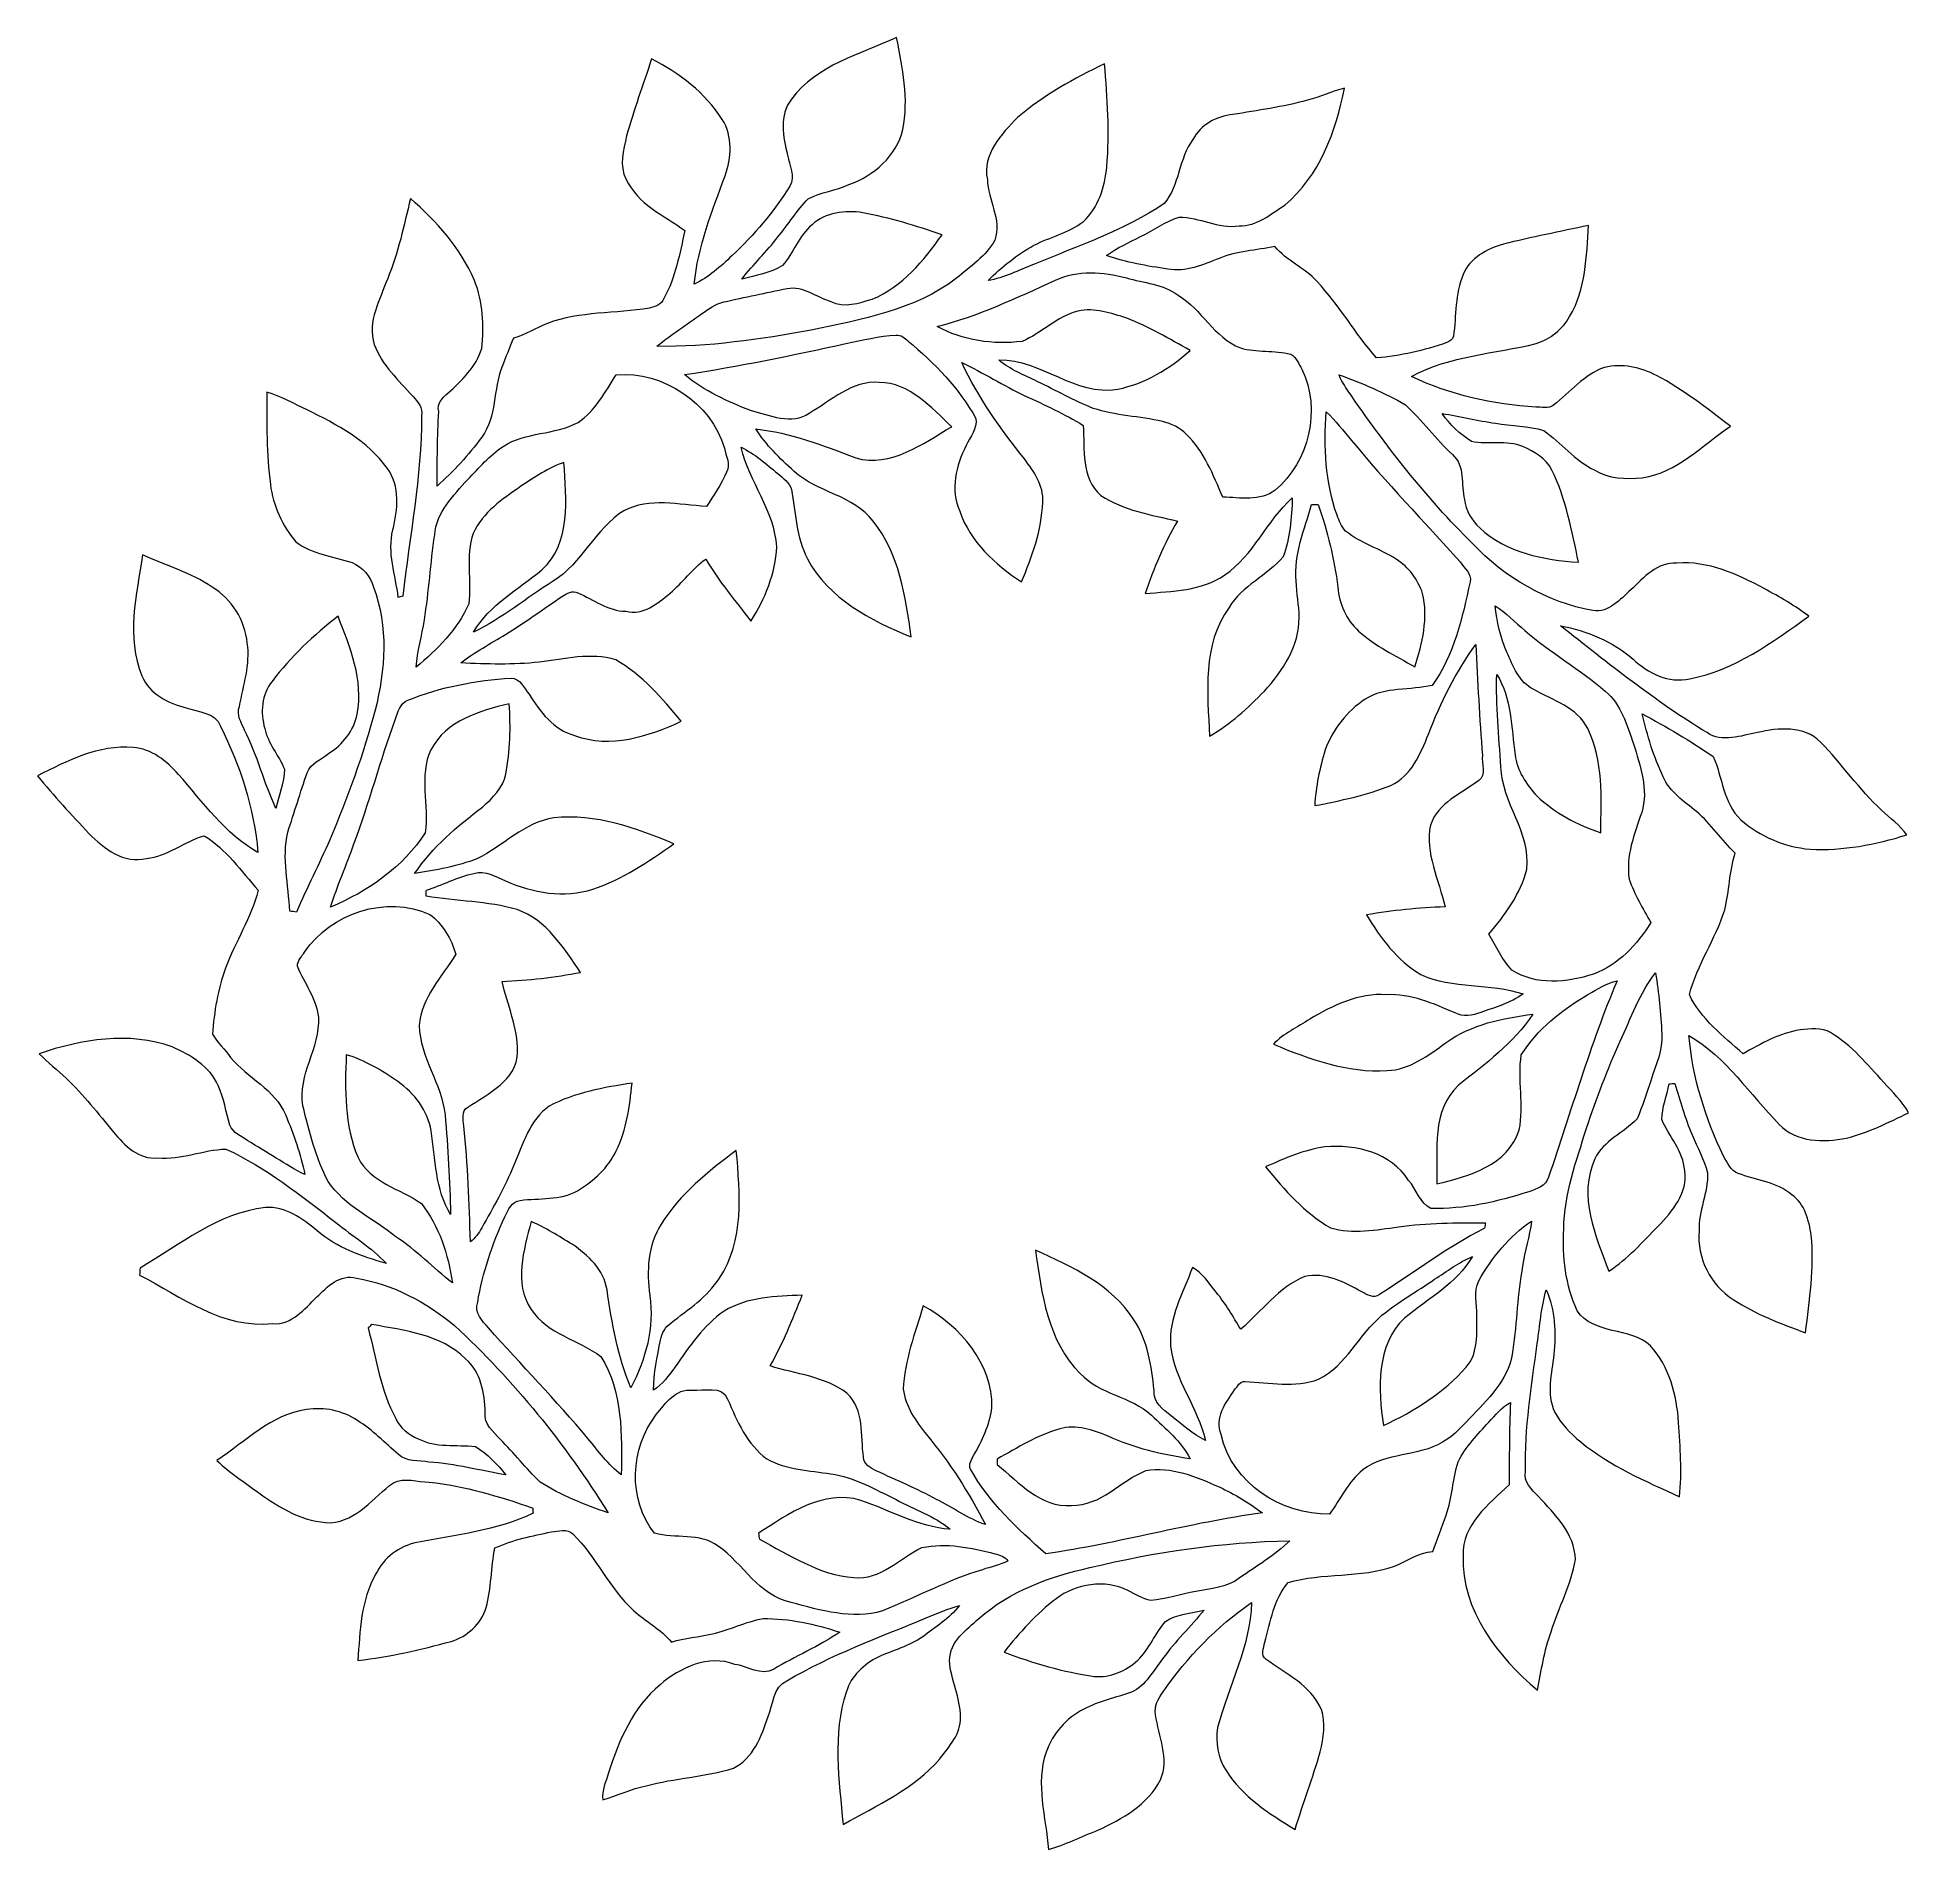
# Model space of a CAD drawing. Header units: centimetres. Extents: x -16.4 to 16.4, y -15.8 to 15.8.
import ezdxf

# ---------------------------------------------------------------- set-up
doc = ezdxf.new("R2010")
doc.units = ezdxf.units.CM
doc.header["$MEASUREMENT"] = 0
doc.layers.add('Layer 1', color=7, linetype='Continuous')

msp = doc.modelspace()

# ---------------------------------------------------------------- linework, layer by layer
at = {"layer": 'Layer 1', "color": 8, "lineweight": 9}
for points, knots in [([(-3.17271, 14.76287), (-2.73103, 15.36189), (-1.9775, 15.54251), (-1.33544, 15.84061), (-1.33544, 15.84061), (-1.23208, 15.31356), (-1.11919, 14.76605), (-1.22573, 14.23053), (-1.22573, 14.23053), (-1.33721, 13.76945), (-1.73161, 13.42161), (-2.16871, 13.26956), (-2.16871, 13.26956), (-2.39731, 13.16232), (-2.6573, 13.13516), (-2.88132, 13.02086), (-2.88132, 13.02086), (-3.07958, 12.81766), (-3.23162, 12.57318), (-3.41154, 12.35375), (-3.41154, 12.35375), (-3.60486, 12.09446), (-3.8444, 11.87433), (-4.03984, 11.61715), (-4.03984, 11.61715), (-3.80171, 11.67995), (-3.54242, 11.71558), (-3.33358, 11.85316), (-3.33358, 11.85316), (-3.13355, 12.07012), (-3.04606, 12.37457), (-2.81499, 12.56683), (-2.81499, 12.56683), (-2.57934, 12.7845), (-2.23397, 12.82365), (-1.92776, 12.77532), (-1.92776, 12.77532), (-1.45468, 12.69136), (-0.99642, 12.54214), (-0.54099, 12.3915), (-0.54099, 12.3915), (-0.8599, 11.93889), (-1.2349, 11.47887), (-1.76195, 11.26543), (-1.76195, 11.26543), (-1.99196, 11.19664), (-2.25549, 11.10704), (-2.48409, 11.22487), (-2.48409, 11.22487), (-2.74091, 11.29683), (-2.96881, 11.5085), (-3.25103, 11.45205), (-3.25103, 11.45205), (-3.61968, 11.37585), (-3.98833, 11.29824), (-4.35628, 11.2171), (-4.35628, 11.2171), (-4.50304, 11.18535), (-4.62227, 11.08693), (-4.74681, 11.00967), (-4.74681, 11.00967), (-5.01139, 10.82446), (-5.27703, 10.64102), (-5.53068, 10.44099), (-5.53068, 10.44099), (-4.62369, 10.4237), (-3.72234, 10.56517), (-2.83157, 10.72075), (-2.83157, 10.72075), (-1.95175, 10.90948), (-1.02394, 11.0707), (-0.29016, 11.63021), (-0.29016, 11.63021), (-0.04816, 11.82917), (0.2256, 12.01862), (0.38258, 12.29766), (0.38258, 12.29766), (0.50782, 12.66173), (0.25946, 12.99651), (0.251, 13.35705), (0.251, 13.35705), (0.15751, 13.80296), (0.499, 14.1508), (0.77946, 14.44149), (0.77946, 14.44149), (1.23384, 14.8299), (1.76371, 15.12341), (2.30099, 15.37918), (2.30099, 15.37918), (2.35144, 14.78157), (2.39059, 14.18008), (2.34085, 13.58107), (2.34085, 13.58107), (2.30875, 13.23111), (2.19445, 12.86563), (1.93022, 12.62081), (1.93022, 12.62081), (1.67199, 12.42748), (1.35131, 12.35023), (1.06662, 12.2077), (1.06662, 12.2077), (0.76958, 12.04296), (0.50288, 11.82776), (0.26264, 11.58928), (0.26264, 11.58928), (0.54204, 11.63761), (0.79604, 11.76779), (1.05745, 11.8708), (1.05745, 11.8708), (1.83426, 12.19148), (2.6393, 12.47158), (3.34556, 12.93548), (3.34556, 12.93548), (3.61121, 13.25969), (3.59745, 13.72112), (3.8458, 14.05802), (3.8458, 14.05802), (3.97845, 14.31626), (4.26102, 14.4609), (4.54113, 14.49229), (4.54113, 14.49229), (4.97893, 14.56496), (5.41954, 14.62635), (5.84923, 14.741), (5.84923, 14.741), (6.0676, 14.80626), (6.27962, 14.8927), (6.49904, 14.95584), (6.49904, 14.95584), (6.34594, 14.20196), (6.06231, 13.41632), (5.45165, 12.91044), (5.45165, 12.91044), (5.20823, 12.75204), (4.96129, 12.53755), (4.65225, 12.54637), (4.65225, 12.54637), (4.28678, 12.48957), (3.96187, 12.7023), (3.60344, 12.70089), (3.60344, 12.70089), (3.36567, 12.61551), (3.15506, 12.47264), (2.92999, 12.3601), (2.92999, 12.3601), (2.72891, 12.25498), (2.5183, 12.16431), (2.33521, 12.02849), (2.33521, 12.02849), (2.68093, 11.90573), (3.04535, 11.84364), (3.40695, 11.79001), (3.40695, 11.79001), (3.71916, 11.7311), (4.01902, 11.86692), (4.30336, 11.97769), (4.30336, 11.97769), (4.61309, 12.10893), (4.95529, 12.11386), (5.28055, 12.18724), (5.28055, 12.18724), (5.48058, 11.93218), (5.80054, 11.81859), (6.01468, 11.578), (6.01468, 11.578), (6.40309, 11.16419), (6.68108, 10.66324), (7.05679, 10.2385), (7.05679, 10.2385), (7.47589, 10.26919), (7.88759, 10.36973), (8.28481, 10.50485), (8.28481, 10.50485), (8.33631, 10.52425), (8.38923, 10.56164), (8.40158, 10.61915), (8.40158, 10.61915), (8.45202, 10.97827), (8.42733, 11.3561), (8.57056, 11.69688), (8.57056, 11.69688), (8.69085, 11.98475), (8.98754, 12.14526), (9.27541, 12.22534), (9.27541, 12.22534), (9.76719, 12.34881), (10.26531, 12.44618), (10.76096, 12.55343), (10.76096, 12.55343), (10.73239, 12.01332), (10.71687, 11.439), (10.43322, 10.95958), (10.43322, 10.95958), (10.30904, 10.73556), (10.09245, 10.56728), (9.85079, 10.48862), (9.85079, 10.48862), (9.12301, 10.30905), (8.33596, 10.27907), (7.66674, 9.91112), (7.66674, 9.91112), (8.34584, 9.59045), (9.09302, 9.42429), (9.84056, 9.37596), (9.84056, 9.37596), (9.93228, 9.3876), (10.06669, 9.33821), (10.15101, 9.41053), (10.15101, 9.41053), (10.4431, 9.63454), (10.68335, 9.94815), (11.04142, 10.07127), (11.04142, 10.07127), (11.34834, 10.14783), (11.67748, 10.07481), (11.95335, 9.9291), (11.95335, 9.9291), (12.41761, 9.68711), (12.82965, 9.35973), (13.24522, 9.04399), (13.24522, 9.04399), (12.75557, 8.71309), (12.31636, 8.22802), (11.70429, 8.14194), (11.70429, 8.14194), (11.41925, 8.11866), (11.11268, 8.12077), (10.86292, 8.27846), (10.86292, 8.27846), (10.52425, 8.44991), (10.28188, 8.74801), (9.98131, 8.97025), (9.98131, 8.97025), (9.70863, 9.04893), (9.41828, 9.0507), (9.13818, 9.0962), (9.13818, 9.0962), (8.82314, 9.13607), (8.51764, 9.22638), (8.20226, 9.26307), (8.20226, 9.26307), (8.34231, 9.07291), (8.51306, 8.89971), (8.71661, 8.77834), (8.71661, 8.77834), (9.00976, 8.70885), (9.33114, 8.81116), (9.61619, 8.68804), (9.61619, 8.68804), (9.81304, 8.59702), (10.02753, 8.48449), (10.12243, 8.2774), (10.12243, 8.2774), (10.37254, 7.77152), (10.46956, 7.21061), (10.58916, 6.66451), (10.58916, 6.66451), (9.98096, 6.70578), (9.32338, 6.83243), (8.86336, 7.26529), (8.86336, 7.26529), (8.71978, 7.39335), (8.61643, 7.56903), (8.59419, 7.76165), (8.59419, 7.76165), (8.52822, 8.022), (8.61502, 8.3529), (8.38253, 8.54692), (8.38253, 8.54692), (8.09466, 8.82351), (7.85371, 9.14489), (7.56408, 9.41863), (7.56408, 9.41863), (7.19437, 9.631), (6.79714, 9.80034), (6.39533, 9.94358), (6.39533, 9.94358), (6.44295, 9.84267), (6.49834, 9.74637), (6.56325, 9.65535), (6.56325, 9.65535), (7.20954, 8.70955), (7.91546, 7.79869), (8.73495, 6.99506), (8.73495, 6.99506), (9.2934, 6.40098), (10.03282, 5.9646), (10.83963, 5.82031), (10.83963, 5.82031), (11.11797, 5.77692), (11.31906, 6.01822), (11.50532, 6.18508), (11.50532, 6.18508), (11.73181, 6.39498), (11.96605, 6.67509), (12.30895, 6.64934), (12.30895, 6.64934), (12.85611, 6.6959), (13.36552, 6.45143), (13.83683, 6.20554), (13.83683, 6.20554), (14.10353, 6.05702), (14.37341, 5.90921), (14.61506, 5.72047), (14.61506, 5.72047), (13.97759, 5.27103), (13.3186, 4.77468), (12.53367, 4.62827), (12.53367, 4.62827), (12.16396, 4.54431), (11.80554, 4.72528), (11.54237, 4.96976), (11.54237, 4.96976), (11.18888, 5.28126), (10.73556, 5.46824), (10.27518, 5.55326), (10.27518, 5.55326), (11.10457, 4.89955), (11.93007, 4.23281), (12.83635, 3.68671), (12.83635, 3.68671), (13.09882, 3.50397), (13.43572, 3.63556), (13.71971, 3.68706), (13.71971, 3.68706), (14.08589, 3.77314), (14.5311, 3.81406), (14.82108, 3.52161), (14.82108, 3.52161), (15.19467, 3.14167), (15.497, 2.69505), (15.88682, 2.32922), (15.88682, 2.32922), (16.03464, 2.18598), (16.20962, 2.06886), (16.33097, 1.89988), (16.33097, 1.89988), (15.78487, 1.72596), (15.21196, 1.62083), (14.63764, 1.64729), (14.63764, 1.64729), (14.1949, 1.69068), (13.76063, 1.86566), (13.42726, 2.1627), (13.42726, 2.1627), (13.11858, 2.45515), (13.10729, 2.90531), (12.9443, 3.26867), (12.9443, 3.26867), (12.54531, 3.54172), (12.1248, 3.78725), (11.69935, 4.01797), (11.69935, 4.01797), (11.79284, 3.64226), (11.90185, 3.26655), (12.06871, 2.9166), (12.06871, 2.9166), (12.18336, 2.64743), (12.43807, 2.48514), (12.65291, 2.30488), (12.65291, 2.30488), (12.91291, 2.09602), (13.08542, 1.80251), (13.3313, 1.5785), (13.3313, 1.5785), (13.22159, 1.25888), (13.23005, 0.91351), (13.14504, 0.5879), (13.14504, 0.5879), (12.98487, 0.07637), (12.66349, -0.37589), (12.52732, -0.89271), (12.52732, -0.89271), (12.72876, -1.3171), (13.1214, -1.62049), (13.46677, -1.92741), (13.46677, -1.92741), (13.78109, -1.7482), (14.10318, -1.56828), (14.46548, -1.50831), (14.46548, -1.50831), (14.63975, -1.4949), (14.83872, -1.46315), (14.99782, -1.55875), (14.99782, -1.55875), (15.36754, -1.77748), (15.64023, -2.11685), (15.9281, -2.428), (15.9281, -2.428), (16.07627, -2.60051), (16.24807, -2.75749), (16.36096, -2.95752), (16.36096, -2.95752), (16.00818, -3.12756), (15.65611, -3.31065), (15.27264, -3.40096), (15.27264, -3.40096), (14.87435, -3.48316), (14.40057, -3.48033), (14.10071, -3.16178), (14.10071, -3.16178), (13.58319, -2.6372), (13.17185, -1.98561), (12.52027, -1.60849), (12.52027, -1.60849), (12.582, -2.34121), (12.80743, -3.05418), (13.12493, -3.71528), (13.12493, -3.71528), (13.19337, -3.82535), (13.24522, -3.97246), (13.37893, -4.01938), (13.37893, -4.01938), (13.69043, -4.14144), (14.05309, -4.16824), (14.31732, -4.39226), (14.31732, -4.39226), (14.55015, -4.54678), (14.61612, -4.84311), (14.6588, -5.09958), (14.6588, -5.09958), (14.7096, -5.66967), (14.6334, -6.24047), (14.55826, -6.80491), (14.55826, -6.80491), (14.12364, -6.64404), (13.68373, -6.48036), (13.29461, -6.22494), (13.29461, -6.22494), (12.8935, -5.97518), (12.6575, -5.49434), (12.69665, -5.02479), (12.69665, -5.02479), (12.68572, -4.678), (12.85294, -4.35628), (12.84729, -4.01091), (12.84729, -4.01091), (12.78309, -3.77878), (12.66737, -3.56606), (12.57495, -3.34487), (12.57495, -3.34487), (12.45042, -3.05488), (12.36716, -2.74938), (12.27544, -2.44811), (12.27544, -2.44811), (12.25039, -2.44916), (12.19994, -2.45163), (12.1749, -2.45269), (12.1749, -2.45269), (12.13644, -2.66083), (12.04754, -2.86333), (12.04543, -3.07676), (12.04543, -3.07676), (12.17172, -3.37732), (12.42255, -3.62815), (12.44548, -3.9707), (12.44548, -3.9707), (12.50862, -4.36298), (12.22781, -4.67943), (11.98157, -4.94471), (11.98157, -4.94471), (11.70888, -5.21918), (11.44712, -5.5141), (11.12044, -5.72647), (11.12044, -5.72647), (10.88267, -5.11546), (10.57858, -4.40955), (10.8742, -3.76538), (10.8742, -3.76538), (11.02872, -3.44682), (11.37727, -3.311), (11.61292, -3.06653), (11.61292, -3.06653), (11.70782, -2.84357), (11.77979, -2.6118), (11.8581, -2.38284), (11.8581, -2.38284), (11.94206, -2.12108), (12.06448, -1.86179), (12.0479, -1.57921), (12.0479, -1.57921), (12.01967, -1.22397), (11.99886, -0.8666), (11.93501, -0.51559), (11.93501, -0.51559), (11.65667, -0.87084), (11.50532, -1.30193), (11.31835, -1.70798), (11.31835, -1.70798), (11.09152, -2.20257), (10.9049, -2.7141), (10.72815, -3.22845), (10.72815, -3.22845), (10.55353, -3.80348), (10.3341, -4.37886), (10.33199, -4.98846), (10.33199, -4.98846), (10.29811, -5.47564), (10.36408, -5.97377), (10.56517, -6.42144), (10.56517, -6.42144), (10.8548, -6.85183), (11.48769, -6.69837), (11.84822, -7.03633), (11.84822, -7.03633), (12.18266, -7.39723), (12.30648, -7.89852), (12.34, -8.37654), (12.34, -8.37654), (12.36681, -8.80693), (12.39891, -9.24084), (12.35658, -9.67158), (12.35658, -9.67158), (11.7565, -9.40206), (11.14196, -9.13289), (10.62761, -8.7145), (10.62761, -8.7145), (10.44839, -8.56492), (10.28082, -8.39418), (10.16793, -8.18851), (10.16793, -8.18851), (10.02789, -7.86642), (10.1189, -7.51893), (10.15983, -7.18697), (10.15983, -7.18697), (10.19369, -6.80879), (10.17922, -6.40733), (10.02471, -6.05491), (10.02471, -6.05491), (9.93334, -6.36041), (9.91676, -6.68144), (9.86666, -6.99506), (9.86666, -6.99506), (9.76894, -7.73448), (9.64266, -8.47496), (9.66312, -9.22356), (9.66312, -9.22356), (9.62042, -9.41581), (9.77564, -9.54388), (9.88642, -9.66876), (9.88642, -9.66876), (10.17711, -9.9792), (10.52319, -10.31611), (10.53448, -10.77084), (10.53448, -10.77084), (10.4625, -11.21393), (10.23708, -11.60798), (10.10902, -12.03414), (10.10902, -12.03414), (9.98908, -12.36398), (9.93686, -12.71253), (9.87089, -13.05578), (9.87089, -13.05578), (9.18439, -12.46699), (8.53598, -11.66019), (8.57162, -10.70487), (8.57162, -10.70487), (8.54833, -10.15842), (9.02423, -9.80388), (9.37418, -9.46168), (9.37418, -9.46168), (9.38053, -8.98261), (9.37736, -8.50354), (9.39747, -8.02481), (9.39747, -8.02481), (9.24789, -8.11019), (9.13501, -8.24283), (9.01823, -8.36666), (9.01823, -8.36666), (8.82385, -8.58538), (8.61395, -8.79634), (8.48342, -9.06197), (8.48342, -9.06197), (8.3857, -9.36537), (8.38217, -9.6924), (8.27352, -9.99367), (8.27352, -9.99367), (8.20685, -10.20992), (8.11089, -10.41559), (8.04033, -10.63079), (8.04033, -10.63079), (7.79409, -10.64208), (7.59477, -10.79694), (7.37288, -10.88408), (7.37288, -10.88408), (6.77492, -11.10139), (6.11275, -10.98991), (5.51056, -11.17442), (5.51056, -11.17442), (5.26115, -11.46123), (5.20364, -11.85951), (5.1024, -12.21617), (5.1024, -12.21617), (5.0837, -12.31424), (5.02232, -12.4483), (5.12709, -12.51991), (5.12709, -12.51991), (5.48163, -12.76721), (5.90391, -12.97641), (6.09406, -13.38951), (6.09406, -13.38951), (6.16532, -13.62869), (6.13463, -13.89081), (6.07183, -14.12928), (6.07183, -14.12928), (5.94307, -14.58825), (5.77162, -15.03381), (5.63156, -15.48959), (5.63156, -15.48959), (5.18107, -15.21231), (4.71081, -14.91739), (4.42506, -14.45772), (4.42506, -14.45772), (4.27161, -14.24253), (4.24656, -13.96136), (4.27372, -13.7063), (4.27372, -13.7063), (4.47692, -12.98134), (4.84522, -12.28919), (4.87309, -11.52402), (4.87309, -11.52402), (4.26314, -11.93536), (3.74632, -12.47899), (3.32616, -13.08118), (3.32616, -13.08118), (3.24749, -13.20042), (3.1593, -13.3313), (3.19352, -13.48476), (3.19352, -13.48476), (3.2422, -13.85623), (3.44117, -14.24958), (3.27818, -14.62106), (3.27818, -14.62106), (3.05664, -15.05709), (2.61249, -15.30897), (2.1814, -15.50018), (2.1814, -15.50018), (1.896, -15.61871), (1.61589, -15.75312), (1.31886, -15.84061), (1.31886, -15.84061), (1.27688, -15.27758), (1.08779, -14.69126), (1.27688, -14.1374), (1.27688, -14.1374), (1.39611, -13.81919), (1.62824, -13.53556), (1.93869, -13.3888), (1.93869, -13.3888), (2.19798, -13.2424), (2.49361, -13.18807), (2.77089, -13.08683), (2.77089, -13.08683), (3.02983, -12.98381), (3.14448, -12.70724), (3.31664, -12.50651), (3.31664, -12.50651), (3.53218, -12.201), (3.80806, -11.94594), (4.04054, -11.6549), (4.04054, -11.6549), (3.8137, -11.70605), (3.56429, -11.72193), (3.36461, -11.85104), (3.36461, -11.85104), (3.1854, -12.06342), (3.08274, -12.3347), (2.88096, -12.53049), (2.88096, -12.53049), (2.67423, -12.7157), (2.40153, -12.84341), (2.11825, -12.81378), (2.11825, -12.81378), (1.57815, -12.73687), (1.05251, -12.58094), (0.54239, -12.39079), (0.54239, -12.39079), (0.81015, -12.04754), (1.1086, -11.72334), (1.4515, -11.45452), (1.4515, -11.45452), (1.80569, -11.19594), (2.30804, -11.10774), (2.70633, -11.31271), (2.70633, -11.31271), (2.83862, -11.37338), (2.9628, -11.45981), (3.10815, -11.48698), (3.10815, -11.48698), (3.37696, -11.46475), (3.63343, -11.37162), (3.89907, -11.32929), (3.89907, -11.32929), (4.15448, -11.27073), (4.43953, -11.26473), (4.65578, -11.09645), (4.65578, -11.09645), (4.95494, -10.8869), (5.27667, -10.69923), (5.53878, -10.4424), (5.53878, -10.4424), (4.36086, -10.46498), (3.18576, -10.6329), (2.0417, -10.91195), (2.0417, -10.91195), (1.3439, -11.064), (0.64752, -11.32153), (0.10424, -11.79919), (0.10424, -11.79919), (-0.11942, -11.99851), (-0.4027, -12.20276), (-0.41152, -12.53543), (-0.41152, -12.53543), (-0.39071, -12.8741), (-0.21855, -13.18384), (-0.21784, -13.52533), (-0.21784, -13.52533), (-0.20867, -13.81461), (-0.41787, -14.04038), (-0.57944, -14.25664), (-0.57944, -14.25664), (-1.03452, -14.77769), (-1.6787, -15.07085), (-2.27242, -15.40175), (-2.27242, -15.40175), (-2.34051, -14.6334), (-2.46363, -13.82766), (-2.21386, -13.07977), (-2.21386, -13.07977), (-2.13272, -12.80496), (-1.90836, -12.60034), (-1.65788, -12.47511), (-1.65788, -12.47511), (-1.39894, -12.35658), (-1.11707, -12.28355), (-0.88001, -12.12092), (-0.88001, -12.12092), (-0.65564, -11.95194), (-0.41293, -11.79672), (-0.23442, -11.57588), (-0.23442, -11.57588), (-0.43727, -11.6228), (-0.62601, -11.71346), (-0.81827, -11.79107), (-0.81827, -11.79107), (-1.64024, -12.13115), (-2.48303, -12.43595), (-3.25279, -12.88786), (-3.25279, -12.88786), (-3.49303, -12.99616), (-3.49586, -13.30484), (-3.58123, -13.51474), (-3.58123, -13.51474), (-3.69694, -13.85729), (-3.84369, -14.25311), (-4.19012, -14.41891), (-4.19012, -14.41891), (-4.68789, -14.57026), (-5.21459, -14.5886), (-5.71624, -14.72724), (-5.71624, -14.72724), (-5.97906, -14.77557), (-6.21789, -14.89834), (-6.47224, -14.97207), (-6.47224, -14.97207), (-6.50187, -14.80909), (-6.41156, -14.65492), (-6.37664, -14.50146), (-6.37664, -14.50146), (-6.18861, -13.93526), (-5.94942, -13.34612), (-5.47317, -12.96053), (-5.47317, -12.96053), (-5.11899, -12.65714), (-4.62792, -12.42607), (-4.16261, -12.60317), (-4.16261, -12.60317), (-3.94706, -12.62469), (-3.7047, -12.81519), (-3.48845, -12.68995), (-3.48845, -12.68995), (-3.10745, -12.46382), (-2.69681, -12.28743), (-2.32851, -12.04013), (-2.32851, -12.04013), (-2.76102, -11.89761), (-3.21434, -11.79672), (-3.67189, -11.80377), (-3.67189, -11.80377), (-3.97775, -11.8521), (-4.25433, -12.0045), (-4.55666, -12.06765), (-4.55666, -12.06765), (-4.79337, -12.12974), (-5.04067, -12.13785), (-5.27456, -12.21335), (-5.27456, -12.21335), (-5.45906, -11.98898), (-5.72224, -11.85351), (-5.93531, -11.6609), (-5.93531, -11.6609), (-6.36464, -11.27672), (-6.5876, -10.72286), (-6.99717, -10.32316), (-6.99717, -10.32316), (-7.09877, -10.22509), (-7.24729, -10.27307), (-7.37147, -10.28753), (-7.37147, -10.28753), (-7.70696, -10.35491), (-8.04669, -10.42441), (-8.3596, -10.56693), (-8.3596, -10.56693), (-8.43016, -10.91089), (-8.42134, -11.27002), (-8.51518, -11.61045), (-8.51518, -11.61045), (-8.60161, -11.89514), (-8.84397, -12.11633), (-9.12689, -12.20065), (-9.12689, -12.20065), (-9.66029, -12.35058), (-10.20498, -12.47088), (-10.75602, -12.53296), (-10.75602, -12.53296), (-10.72074, -12.02108), (-10.70804, -11.47922), (-10.44381, -11.02237), (-10.44381, -11.02237), (-10.30623, -10.74121), (-10.03389, -10.53307), (-9.72662, -10.47345), (-9.72662, -10.47345), (-9.04187, -10.33798), (-8.33173, -10.26319), (-7.69356, -9.96226), (-7.69356, -9.96226), (-7.69497, -9.93899), (-7.69814, -9.89242), (-7.69956, -9.86914), (-7.69956, -9.86914), (-8.28764, -9.66594), (-8.88736, -9.48249), (-9.50931, -9.41794), (-9.50931, -9.41794), (-9.71356, -9.41299), (-9.94075, -9.33115), (-10.13619, -9.42852), (-10.13619, -9.42852), (-10.48685, -9.67935), (-10.7659, -10.09598), (-11.23439, -10.12596), (-11.23439, -10.12596), (-11.70182, -10.12278), (-12.12127, -9.87055), (-12.48816, -9.60526), (-12.48816, -9.60526), (-12.73616, -9.42182), (-12.99863, -9.25354), (-13.22194, -9.04011), (-13.22194, -9.04011), (-12.72664, -8.71062), (-12.27438, -8.23013), (-11.65737, -8.149), (-11.65737, -8.149), (-11.34975, -8.09819), (-11.02272, -8.16698), (-10.76308, -8.34055), (-10.76308, -8.34055), (-10.49885, -8.50388), (-10.28295, -8.73108), (-10.0487, -8.93251), (-10.0487, -8.93251), (-9.90547, -9.06586), (-9.69169, -9.03128), (-9.51424, -9.06551), (-9.51424, -9.06551), (-9.05916, -9.09303), (-8.61819, -9.21578), (-8.16981, -9.28953), (-8.16981, -9.28953), (-8.32468, -9.10291), (-8.49048, -8.91946), (-8.70109, -8.79527), (-8.70109, -8.79527), (-9.03588, -8.75507), (-9.39606, -8.82314), (-9.7051, -8.65735), (-9.7051, -8.65735), (-9.87055, -8.58926), (-10.01625, -8.47002), (-10.09386, -8.30633), (-10.09386, -8.30633), (-10.35915, -7.81491), (-10.43852, -7.25611), (-10.57716, -6.72201), (-10.57716, -6.72201), (-10.55564, -6.70084), (-10.53377, -6.68038), (-10.51155, -6.65992), (-10.51155, -6.65992), (-9.94111, -6.76716), (-9.30787, -6.83243), (-8.87254, -7.26141), (-8.87254, -7.26141), (-8.60619, -7.49459), (-8.53846, -7.85972), (-8.52894, -8.19874), (-8.52894, -8.19874), (-8.55822, -8.40405), (-8.38853, -8.53388), (-8.26894, -8.66792), (-8.26894, -8.66792), (-8.02411, -8.90535), (-7.81844, -9.17981), (-7.5715, -9.41476), (-7.5715, -9.41476), (-7.20426, -9.64936), (-6.79292, -9.81164), (-6.38228, -9.9531), (-6.38228, -9.9531), (-7.12876, -8.75154), (-8.02729, -7.64029), (-9.06763, -6.68003), (-9.06763, -6.68003), (-9.55693, -6.27151), (-10.14536, -5.95472), (-10.77966, -5.85312), (-10.77966, -5.85312), (-11.064, -5.76633), (-11.29366, -6.0027), (-11.4771, -6.18014), (-11.4771, -6.18014), (-11.68912, -6.38899), (-11.91031, -6.67086), (-12.24545, -6.64581), (-12.24545, -6.64581), (-13.12175, -6.73788), (-13.84424, -6.18049), (-14.57308, -5.79561), (-14.57308, -5.79561), (-14.57096, -5.75469), (-14.56849, -5.71377), (-14.56602, -5.6732), (-14.56602, -5.6732), (-13.86399, -5.26856), (-13.20853, -4.71118), (-12.37316, -4.61416), (-12.37316, -4.61416), (-12.02144, -4.5937), (-11.72334, -4.80995), (-11.46828, -5.02409), (-11.46828, -5.02409), (-11.12362, -5.31866), (-10.68794, -5.47), (-10.25896, -5.59418), (-10.25896, -5.59418), (-10.52001, -5.31478), (-10.85057, -5.11687), (-11.14302, -4.87486), (-11.14302, -4.87486), (-11.75509, -4.4099), (-12.36363, -3.91601), (-13.0646, -3.59287), (-13.0646, -3.59287), (-13.46324, -3.60451), (-13.84847, -3.78513), (-14.25487, -3.74915), (-14.25487, -3.74915), (-14.58825, -3.78372), (-14.83801, -3.52972), (-15.03204, -3.29618), (-15.03204, -3.29618), (-15.29557, -2.97304), (-15.55662, -2.64672), (-15.85578, -2.35568), (-15.85578, -2.35568), (-16.00888, -2.20716), (-16.18351, -2.08228), (-16.32956, -1.9267), (-16.32956, -1.9267), (-15.58978, -1.67482), (-14.75864, -1.533), (-14.00475, -1.80923), (-14.00475, -1.80923), (-13.67914, -1.94893), (-13.35, -2.14895), (-13.1976, -2.48374), (-13.1976, -2.48374), (-13.10023, -2.70387), (-13.06354, -2.94517), (-12.9944, -3.17518), (-12.9944, -3.17518), (-12.9443, -3.31276), (-12.79261, -3.36991), (-12.68148, -3.4507), (-12.68148, -3.4507), (-12.34529, -3.64155), (-12.02884, -3.86804), (-11.68206, -4.03984), (-11.68206, -4.03984), (-11.75579, -3.68283), (-11.88174, -3.3364), (-12.01967, -3.0002), (-12.01967, -3.0002), (-12.20559, -2.54618), (-12.68748, -2.35215), (-12.98381, -1.9902), (-12.98381, -1.9902), (-13.08189, -1.8498), (-13.21136, -1.73197), (-13.2992, -1.58556), (-13.2992, -1.58556), (-13.27097, -1.19328), (-13.20747, -0.79887), (-13.06919, -0.42881), (-13.06919, -0.42881), (-12.9055, 0.03545), (-12.61304, 0.4482), (-12.50262, 0.93186), (-12.50262, 0.93186), (-12.79437, 1.2677), (-13.06425, 1.64941), (-13.44631, 1.88471), (-13.44631, 1.88471), (-13.79238, 1.78205), (-14.08413, 1.52488), (-14.45384, 1.4882), (-14.45384, 1.4882), (-14.85071, 1.38412), (-15.19573, 1.65929), (-15.45926, 1.9214), (-15.45926, 1.9214), (-15.76864, 2.25019), (-16.07274, 2.58462), (-16.36096, 2.93176), (-16.36096, 2.93176), (-15.8399, 3.19458), (-15.28745, 3.47645), (-14.68526, 3.42883), (-14.68526, 3.42883), (-14.366, 3.40308), (-14.09859, 3.19035), (-13.89504, 2.95681), (-13.89504, 2.95681), (-13.46465, 2.47138), (-13.08118, 1.91646), (-12.50474, 1.59085), (-12.50474, 1.59085), (-12.56895, 2.36061), (-12.81519, 3.10957), (-13.15985, 3.79748), (-13.15985, 3.79748), (-13.24875, 4.04901), (-13.55108, 4.04055), (-13.76028, 4.12063), (-13.76028, 4.12063), (-14.07425, 4.19823), (-14.4041, 4.36193), (-14.53392, 4.67836), (-14.53392, 4.67836), (-14.8112, 5.35464), (-14.62987, 6.10183), (-14.52051, 6.79433), (-14.52051, 6.79433), (-14.11447, 6.60595), (-13.67455, 6.486), (-13.30237, 6.22988), (-13.30237, 6.22988), (-12.96229, 6.02563), (-12.73158, 5.64886), (-12.6903, 5.25516), (-12.6903, 5.25516), (-12.63351, 4.87628), (-12.76156, 4.51256), (-12.82824, 4.14532), (-12.82824, 4.14532), (-12.88892, 3.99574), (-12.79296, 3.85957), (-12.73722, 3.72834), (-12.73722, 3.72834), (-12.51391, 3.29019), (-12.39714, 2.80794), (-12.19042, 2.36272), (-12.19042, 2.36272), (-12.13785, 2.58921), (-12.04613, 2.81535), (-12.0426, 3.04959), (-12.0426, 3.04959), (-12.14314, 3.2923), (-12.32765, 3.49797), (-12.38515, 3.75868), (-12.38515, 3.75868), (-12.46488, 4.03631), (-12.44371, 4.35204), (-12.25744, 4.58312), (-12.25744, 4.58312), (-11.92724, 5.01174), (-11.53354, 5.39486), (-11.10316, 5.72188), (-11.10316, 5.72188), (-10.89502, 5.18037), (-10.65195, 4.60358), (-10.77119, 4.01127), (-10.77119, 4.01127), (-10.82093, 3.71952), (-11.0259, 3.47328), (-11.27319, 3.31982), (-11.27319, 3.31982), (-11.39808, 3.21469), (-11.58681, 3.15225), (-11.64396, 2.98398), (-11.64396, 2.98398), (-11.76109, 2.63967), (-11.87009, 2.29252), (-11.98298, 1.94715), (-11.98298, 1.94715), (-12.08917, 1.4896), (-11.96676, 1.02429), (-11.94912, 0.56426), (-11.94912, 0.56426), (-11.90961, 0.55968), (-11.87045, 0.55474), (-11.83094, 0.5498), (-11.83094, 0.5498), (-11.64749, 0.9756), (-11.43194, 1.38659), (-11.24991, 1.81274), (-11.24991, 1.81274), (-10.93276, 2.54934), (-10.66148, 3.30641), (-10.45404, 4.08147), (-10.45404, 4.08147), (-10.2766, 4.78032), (-10.22262, 5.54408), (-10.48332, 6.22847), (-10.48332, 6.22847), (-10.53095, 6.42144), (-10.67665, 6.58407), (-10.85833, 6.65992), (-10.85833, 6.65992), (-11.18676, 6.77175), (-11.55824, 6.80174), (-11.84046, 7.02152), (-11.84046, 7.02152), (-12.08247, 7.30303), (-12.23592, 7.65546), (-12.28743, 8.0227), (-12.28743, 8.0227), (-12.35481, 8.55892), (-12.35587, 9.10044), (-12.34811, 9.63948), (-12.34811, 9.63948), (-12.10011, 9.57104), (-11.87927, 9.43557), (-11.64643, 9.33009), (-11.64643, 9.33009), (-11.12362, 9.07432), (-10.58669, 8.78858), (-10.23991, 8.30422), (-10.23991, 8.30422), (-10.00954, 7.99025), (-10.06281, 7.5849), (-10.1436, 7.23036), (-10.1436, 7.23036), (-10.24837, 6.83772), (-10.09527, 6.44085), (-10.05082, 6.04997), (-10.05082, 6.04997), (-10.03071, 6.05526), (-9.99085, 6.0662), (-9.97109, 6.07149), (-9.97109, 6.07149), (-9.85467, 7.12241), (-9.63913, 8.16522), (-9.64548, 9.22672), (-9.64548, 9.22672), (-9.61161, 9.36855), (-9.71145, 9.46909), (-9.79188, 9.56434), (-9.79188, 9.56434), (-10.04482, 9.84445), (-10.33904, 10.11078), (-10.47239, 10.47344), (-10.47239, 10.47344), (-10.59798, 10.87667), (-10.36832, 11.25838), (-10.23603, 11.6288), (-10.23603, 11.6288), (-10.04623, 12.07612), (-9.95169, 12.55307), (-9.83845, 13.02297), (-9.83845, 13.02297), (-9.37737, 12.62645), (-8.95932, 12.1562), (-8.72014, 11.5907), (-8.72014, 11.5907), (-8.56316, 11.2164), (-8.55116, 10.80118), (-8.59032, 10.40324), (-8.59032, 10.40324), (-8.68945, 10.08291), (-8.93922, 9.84021), (-9.18299, 9.6222), (-9.18299, 9.6222), (-9.27224, 9.53823), (-9.3876, 9.44475), (-9.3435, 9.29835), (-9.3435, 9.29835), (-9.36361, 8.86549), (-9.37349, 8.43157), (-9.37102, 7.99801), (-9.37102, 7.99801), (-9.08103, 8.25271), (-8.81857, 8.54093), (-8.59032, 8.85243), (-8.59032, 8.85243), (-8.32679, 9.21262), (-8.39312, 9.68499), (-8.23507, 10.0861), (-8.23507, 10.0861), (-8.16734, 10.25049), (-8.10878, 10.42018), (-8.03469, 10.58105), (-8.03469, 10.58105), (-7.82726, 10.6463), (-7.63852, 10.75355), (-7.44097, 10.84104), (-7.44097, 10.84104), (-6.87088, 11.05624), (-6.2507, 11.00614), (-5.65909, 11.10915), (-5.65909, 11.10915), (-5.55643, 11.12715), (-5.44707, 11.17054), (-5.40509, 11.27567), (-5.40509, 11.27567), (-5.20365, 11.64361), (-5.12639, 12.0606), (-5.03961, 12.46664), (-5.03961, 12.46664), (-5.40967, 12.72488), (-5.86264, 12.93125), (-6.06725, 13.35917), (-6.06725, 13.35917), (-6.18896, 13.60435), (-6.11382, 13.86929), (-6.05667, 14.1187), (-6.05667, 14.1187), (-5.93461, 14.57414), (-5.76386, 15.0144), (-5.62311, 15.46455), (-5.62311, 15.46455), (-5.13662, 15.21972), (-4.67872, 14.87365), (-4.38591, 14.40692), (-4.38591, 14.40692), (-4.19894, 14.11235), (-4.21799, 13.73735), (-4.33617, 13.42126), (-4.33617, 13.42126), (-4.55948, 12.80355), (-4.81489, 12.18583), (-4.87345, 11.52473), (-4.87345, 11.52473), (-4.62369, 11.64749), (-4.41308, 11.83552), (-4.21305, 12.02638), (-4.21305, 12.02638), (-3.82958, 12.38833), (-3.47857, 12.79014), (-3.20446, 13.2417), (-3.20446, 13.2417), (-3.09686, 13.40997), (-3.21257, 13.60788), (-3.24115, 13.78074), (-3.24115, 13.78074), (-3.32476, 14.1), (-3.39708, 14.48347), (-3.17271, 14.76287), (-3.17271, 14.76287), (-3.17271, 14.76287), (-3.17271, 14.76287), (-3.17271, 14.76287)], [0, 0, 0, 0, 0.00310559, 0.00310559, 0.00310559, 0.00310559, 0.00621118, 0.00621118, 0.00621118, 0.00621118, 0.00931677, 0.00931677, 0.00931677, 0.00931677, 0.01242236, 0.01242236, 0.01242236, 0.01242236, 0.01552795, 0.01552795, 0.01552795, 0.01552795, 0.01863354, 0.01863354, 0.01863354, 0.01863354, 0.02173913, 0.02173913, 0.02173913, 0.02173913, 0.02484472, 0.02484472, 0.02484472, 0.02484472, 0.02795031, 0.02795031, 0.02795031, 0.02795031, 0.0310559, 0.0310559, 0.0310559, 0.0310559, 0.03416149, 0.03416149, 0.03416149, 0.03416149, 0.03726708, 0.03726708, 0.03726708, 0.03726708, 0.04037267, 0.04037267, 0.04037267, 0.04037267, 0.04347826, 0.04347826, 0.04347826, 0.04347826, 0.04658385, 0.04658385, 0.04658385, 0.04658385, 0.04968944, 0.04968944, 0.04968944, 0.04968944, 0.05279503, 0.05279503, 0.05279503, 0.05279503, 0.05590062, 0.05590062, 0.05590062, 0.05590062, 0.05900621, 0.05900621, 0.05900621, 0.05900621, 0.0621118, 0.0621118, 0.0621118, 0.0621118, 0.06521739, 0.06521739, 0.06521739, 0.06521739, 0.06832298, 0.06832298, 0.06832298, 0.06832298, 0.07142857, 0.07142857, 0.07142857, 0.07142857, 0.07453416, 0.07453416, 0.07453416, 0.07453416, 0.07763975, 0.07763975, 0.07763975, 0.07763975, 0.08074534, 0.08074534, 0.08074534, 0.08074534, 0.08385093, 0.08385093, 0.08385093, 0.08385093, 0.08695652, 0.08695652, 0.08695652, 0.08695652, 0.09006211, 0.09006211, 0.09006211, 0.09006211, 0.0931677, 0.0931677, 0.0931677, 0.0931677, 0.09627329, 0.09627329, 0.09627329, 0.09627329, 0.09937888, 0.09937888, 0.09937888, 0.09937888, 0.10248447, 0.10248447, 0.10248447, 0.10248447, 0.10559006, 0.10559006, 0.10559006, 0.10559006, 0.10869565, 0.10869565, 0.10869565, 0.10869565, 0.11180124, 0.11180124, 0.11180124, 0.11180124, 0.11490683, 0.11490683, 0.11490683, 0.11490683, 0.11801242, 0.11801242, 0.11801242, 0.11801242, 0.12111801, 0.12111801, 0.12111801, 0.12111801, 0.1242236, 0.1242236, 0.1242236, 0.1242236, 0.12732919, 0.12732919, 0.12732919, 0.12732919, 0.13043478, 0.13043478, 0.13043478, 0.13043478, 0.13354037, 0.13354037, 0.13354037, 0.13354037, 0.13664596, 0.13664596, 0.13664596, 0.13664596, 0.13975155, 0.13975155, 0.13975155, 0.13975155, 0.14285714, 0.14285714, 0.14285714, 0.14285714, 0.14596273, 0.14596273, 0.14596273, 0.14596273, 0.14906832, 0.14906832, 0.14906832, 0.14906832, 0.15217391, 0.15217391, 0.15217391, 0.15217391, 0.1552795, 0.1552795, 0.1552795, 0.1552795, 0.15838509, 0.15838509, 0.15838509, 0.15838509, 0.16149068, 0.16149068, 0.16149068, 0.16149068, 0.16459627, 0.16459627, 0.16459627, 0.16459627, 0.16770186, 0.16770186, 0.16770186, 0.16770186, 0.17080745, 0.17080745, 0.17080745, 0.17080745, 0.17391304, 0.17391304, 0.17391304, 0.17391304, 0.17701863, 0.17701863, 0.17701863, 0.17701863, 0.18012422, 0.18012422, 0.18012422, 0.18012422, 0.18322981, 0.18322981, 0.18322981, 0.18322981, 0.1863354, 0.1863354, 0.1863354, 0.1863354, 0.18944099, 0.18944099, 0.18944099, 0.18944099, 0.19254658, 0.19254658, 0.19254658, 0.19254658, 0.19565217, 0.19565217, 0.19565217, 0.19565217, 0.19875776, 0.19875776, 0.19875776, 0.19875776, 0.20186335, 0.20186335, 0.20186335, 0.20186335, 0.20496894, 0.20496894, 0.20496894, 0.20496894, 0.20807453, 0.20807453, 0.20807453, 0.20807453, 0.21118012, 0.21118012, 0.21118012, 0.21118012, 0.21428571, 0.21428571, 0.21428571, 0.21428571, 0.2173913, 0.2173913, 0.2173913, 0.2173913, 0.22049689, 0.22049689, 0.22049689, 0.22049689, 0.22360248, 0.22360248, 0.22360248, 0.22360248, 0.22670807, 0.22670807, 0.22670807, 0.22670807, 0.22981366, 0.22981366, 0.22981366, 0.22981366, 0.23291925, 0.23291925, 0.23291925, 0.23291925, 0.23602484, 0.23602484, 0.23602484, 0.23602484, 0.23913043, 0.23913043, 0.23913043, 0.23913043, 0.24223602, 0.24223602, 0.24223602, 0.24223602, 0.24534161, 0.24534161, 0.24534161, 0.24534161, 0.2484472, 0.2484472, 0.2484472, 0.2484472, 0.2515528, 0.2515528, 0.2515528, 0.2515528, 0.25465839, 0.25465839, 0.25465839, 0.25465839, 0.25776398, 0.25776398, 0.25776398, 0.25776398, 0.26086957, 0.26086957, 0.26086957, 0.26086957, 0.26397516, 0.26397516, 0.26397516, 0.26397516, 0.26708075, 0.26708075, 0.26708075, 0.26708075, 0.27018634, 0.27018634, 0.27018634, 0.27018634, 0.27329193, 0.27329193, 0.27329193, 0.27329193, 0.27639752, 0.27639752, 0.27639752, 0.27639752, 0.27950311, 0.27950311, 0.27950311, 0.27950311, 0.2826087, 0.2826087, 0.2826087, 0.2826087, 0.28571429, 0.28571429, 0.28571429, 0.28571429, 0.28881988, 0.28881988, 0.28881988, 0.28881988, 0.29192547, 0.29192547, 0.29192547, 0.29192547, 0.29503106, 0.29503106, 0.29503106, 0.29503106, 0.29813665, 0.29813665, 0.29813665, 0.29813665, 0.30124224, 0.30124224, 0.30124224, 0.30124224, 0.30434783, 0.30434783, 0.30434783, 0.30434783, 0.30745342, 0.30745342, 0.30745342, 0.30745342, 0.31055901, 0.31055901, 0.31055901, 0.31055901, 0.3136646, 0.3136646, 0.3136646, 0.3136646, 0.31677019, 0.31677019, 0.31677019, 0.31677019, 0.31987578, 0.31987578, 0.31987578, 0.31987578, 0.32298137, 0.32298137, 0.32298137, 0.32298137, 0.32608696, 0.32608696, 0.32608696, 0.32608696, 0.32919255, 0.32919255, 0.32919255, 0.32919255, 0.33229814, 0.33229814, 0.33229814, 0.33229814, 0.33540373, 0.33540373, 0.33540373, 0.33540373, 0.33850932, 0.33850932, 0.33850932, 0.33850932, 0.34161491, 0.34161491, 0.34161491, 0.34161491, 0.3447205, 0.3447205, 0.3447205, 0.3447205, 0.34782609, 0.34782609, 0.34782609, 0.34782609, 0.35093168, 0.35093168, 0.35093168, 0.35093168, 0.35403727, 0.35403727, 0.35403727, 0.35403727, 0.35714286, 0.35714286, 0.35714286, 0.35714286, 0.36024845, 0.36024845, 0.36024845, 0.36024845, 0.36335404, 0.36335404, 0.36335404, 0.36335404, 0.36645963, 0.36645963, 0.36645963, 0.36645963, 0.36956522, 0.36956522, 0.36956522, 0.36956522, 0.37267081, 0.37267081, 0.37267081, 0.37267081, 0.3757764, 0.3757764, 0.3757764, 0.3757764, 0.37888199, 0.37888199, 0.37888199, 0.37888199, 0.38198758, 0.38198758, 0.38198758, 0.38198758, 0.38509317, 0.38509317, 0.38509317, 0.38509317, 0.38819876, 0.38819876, 0.38819876, 0.38819876, 0.39130435, 0.39130435, 0.39130435, 0.39130435, 0.39440994, 0.39440994, 0.39440994, 0.39440994, 0.39751553, 0.39751553, 0.39751553, 0.39751553, 0.40062112, 0.40062112, 0.40062112, 0.40062112, 0.40372671, 0.40372671, 0.40372671, 0.40372671, 0.4068323, 0.4068323, 0.4068323, 0.4068323, 0.40993789, 0.40993789, 0.40993789, 0.40993789, 0.41304348, 0.41304348, 0.41304348, 0.41304348, 0.41614907, 0.41614907, 0.41614907, 0.41614907, 0.41925466, 0.41925466, 0.41925466, 0.41925466, 0.42236025, 0.42236025, 0.42236025, 0.42236025, 0.42546584, 0.42546584, 0.42546584, 0.42546584, 0.42857143, 0.42857143, 0.42857143, 0.42857143, 0.43167702, 0.43167702, 0.43167702, 0.43167702, 0.43478261, 0.43478261, 0.43478261, 0.43478261, 0.4378882, 0.4378882, 0.4378882, 0.4378882, 0.44099379, 0.44099379, 0.44099379, 0.44099379, 0.44409938, 0.44409938, 0.44409938, 0.44409938, 0.44720497, 0.44720497, 0.44720497, 0.44720497, 0.45031056, 0.45031056, 0.45031056, 0.45031056, 0.45341615, 0.45341615, 0.45341615, 0.45341615, 0.45652174, 0.45652174, 0.45652174, 0.45652174, 0.45962733, 0.45962733, 0.45962733, 0.45962733, 0.46273292, 0.46273292, 0.46273292, 0.46273292, 0.46583851, 0.46583851, 0.46583851, 0.46583851, 0.4689441, 0.4689441, 0.4689441, 0.4689441, 0.47204969, 0.47204969, 0.47204969, 0.47204969, 0.47515528, 0.47515528, 0.47515528, 0.47515528, 0.47826087, 0.47826087, 0.47826087, 0.47826087, 0.48136646, 0.48136646, 0.48136646, 0.48136646, 0.48447205, 0.48447205, 0.48447205, 0.48447205, 0.48757764, 0.48757764, 0.48757764, 0.48757764, 0.49068323, 0.49068323, 0.49068323, 0.49068323, 0.49378882, 0.49378882, 0.49378882, 0.49378882, 0.49689441, 0.49689441, 0.49689441, 0.49689441, 0.5, 0.5, 0.5, 0.5, 0.50310559, 0.50310559, 0.50310559, 0.50310559, 0.50621118, 0.50621118, 0.50621118, 0.50621118, 0.50931677, 0.50931677, 0.50931677, 0.50931677, 0.51242236, 0.51242236, 0.51242236, 0.51242236, 0.51552795, 0.51552795, 0.51552795, 0.51552795, 0.51863354, 0.51863354, 0.51863354, 0.51863354, 0.52173913, 0.52173913, 0.52173913, 0.52173913, 0.52484472, 0.52484472, 0.52484472, 0.52484472, 0.52795031, 0.52795031, 0.52795031, 0.52795031, 0.5310559, 0.5310559, 0.5310559, 0.5310559, 0.53416149, 0.53416149, 0.53416149, 0.53416149, 0.53726708, 0.53726708, 0.53726708, 0.53726708, 0.54037267, 0.54037267, 0.54037267, 0.54037267, 0.54347826, 0.54347826, 0.54347826, 0.54347826, 0.54658385, 0.54658385, 0.54658385, 0.54658385, 0.54968944, 0.54968944, 0.54968944, 0.54968944, 0.55279503, 0.55279503, 0.55279503, 0.55279503, 0.55590062, 0.55590062, 0.55590062, 0.55590062, 0.55900621, 0.55900621, 0.55900621, 0.55900621, 0.5621118, 0.5621118, 0.5621118, 0.5621118, 0.56521739, 0.56521739, 0.56521739, 0.56521739, 0.56832298, 0.56832298, 0.56832298, 0.56832298, 0.57142857, 0.57142857, 0.57142857, 0.57142857, 0.57453416, 0.57453416, 0.57453416, 0.57453416, 0.57763975, 0.57763975, 0.57763975, 0.57763975, 0.58074534, 0.58074534, 0.58074534, 0.58074534, 0.58385093, 0.58385093, 0.58385093, 0.58385093, 0.58695652, 0.58695652, 0.58695652, 0.58695652, 0.59006211, 0.59006211, 0.59006211, 0.59006211, 0.5931677, 0.5931677, 0.5931677, 0.5931677, 0.59627329, 0.59627329, 0.59627329, 0.59627329, 0.59937888, 0.59937888, 0.59937888, 0.59937888, 0.60248447, 0.60248447, 0.60248447, 0.60248447, 0.60559006, 0.60559006, 0.60559006, 0.60559006, 0.60869565, 0.60869565, 0.60869565, 0.60869565, 0.61180124, 0.61180124, 0.61180124, 0.61180124, 0.61490683, 0.61490683, 0.61490683, 0.61490683, 0.61801242, 0.61801242, 0.61801242, 0.61801242, 0.62111801, 0.62111801, 0.62111801, 0.62111801, 0.6242236, 0.6242236, 0.6242236, 0.6242236, 0.62732919, 0.62732919, 0.62732919, 0.62732919, 0.63043478, 0.63043478, 0.63043478, 0.63043478, 0.63354037, 0.63354037, 0.63354037, 0.63354037, 0.63664596, 0.63664596, 0.63664596, 0.63664596, 0.63975155, 0.63975155, 0.63975155, 0.63975155, 0.64285714, 0.64285714, 0.64285714, 0.64285714, 0.64596273, 0.64596273, 0.64596273, 0.64596273, 0.64906832, 0.64906832, 0.64906832, 0.64906832, 0.65217391, 0.65217391, 0.65217391, 0.65217391, 0.6552795, 0.6552795, 0.6552795, 0.6552795, 0.65838509, 0.65838509, 0.65838509, 0.65838509, 0.66149068, 0.66149068, 0.66149068, 0.66149068, 0.66459627, 0.66459627, 0.66459627, 0.66459627, 0.66770186, 0.66770186, 0.66770186, 0.66770186, 0.67080745, 0.67080745, 0.67080745, 0.67080745, 0.67391304, 0.67391304, 0.67391304, 0.67391304, 0.67701863, 0.67701863, 0.67701863, 0.67701863, 0.68012422, 0.68012422, 0.68012422, 0.68012422, 0.68322981, 0.68322981, 0.68322981, 0.68322981, 0.6863354, 0.6863354, 0.6863354, 0.6863354, 0.68944099, 0.68944099, 0.68944099, 0.68944099, 0.69254658, 0.69254658, 0.69254658, 0.69254658, 0.69565217, 0.69565217, 0.69565217, 0.69565217, 0.69875776, 0.69875776, 0.69875776, 0.69875776, 0.70186335, 0.70186335, 0.70186335, 0.70186335, 0.70496894, 0.70496894, 0.70496894, 0.70496894, 0.70807453, 0.70807453, 0.70807453, 0.70807453, 0.71118012, 0.71118012, 0.71118012, 0.71118012, 0.71428571, 0.71428571, 0.71428571, 0.71428571, 0.7173913, 0.7173913, 0.7173913, 0.7173913, 0.72049689, 0.72049689, 0.72049689, 0.72049689, 0.72360248, 0.72360248, 0.72360248, 0.72360248, 0.72670807, 0.72670807, 0.72670807, 0.72670807, 0.72981366, 0.72981366, 0.72981366, 0.72981366, 0.73291925, 0.73291925, 0.73291925, 0.73291925, 0.73602484, 0.73602484, 0.73602484, 0.73602484, 0.73913043, 0.73913043, 0.73913043, 0.73913043, 0.74223602, 0.74223602, 0.74223602, 0.74223602, 0.74534161, 0.74534161, 0.74534161, 0.74534161, 0.7484472, 0.7484472, 0.7484472, 0.7484472, 0.7515528, 0.7515528, 0.7515528, 0.7515528, 0.75465839, 0.75465839, 0.75465839, 0.75465839, 0.75776398, 0.75776398, 0.75776398, 0.75776398, 0.76086957, 0.76086957, 0.76086957, 0.76086957, 0.76397516, 0.76397516, 0.76397516, 0.76397516, 0.76708075, 0.76708075, 0.76708075, 0.76708075, 0.77018634, 0.77018634, 0.77018634, 0.77018634, 0.77329193, 0.77329193, 0.77329193, 0.77329193, 0.77639752, 0.77639752, 0.77639752, 0.77639752, 0.77950311, 0.77950311, 0.77950311, 0.77950311, 0.7826087, 0.7826087, 0.7826087, 0.7826087, 0.78571429, 0.78571429, 0.78571429, 0.78571429, 0.78881988, 0.78881988, 0.78881988, 0.78881988, 0.79192547, 0.79192547, 0.79192547, 0.79192547, 0.79503106, 0.79503106, 0.79503106, 0.79503106, 0.79813665, 0.79813665, 0.79813665, 0.79813665, 0.80124224, 0.80124224, 0.80124224, 0.80124224, 0.80434783, 0.80434783, 0.80434783, 0.80434783, 0.80745342, 0.80745342, 0.80745342, 0.80745342, 0.81055901, 0.81055901, 0.81055901, 0.81055901, 0.8136646, 0.8136646, 0.8136646, 0.8136646, 0.81677019, 0.81677019, 0.81677019, 0.81677019, 0.81987578, 0.81987578, 0.81987578, 0.81987578, 0.82298137, 0.82298137, 0.82298137, 0.82298137, 0.82608696, 0.82608696, 0.82608696, 0.82608696, 0.82919255, 0.82919255, 0.82919255, 0.82919255, 0.83229814, 0.83229814, 0.83229814, 0.83229814, 0.83540373, 0.83540373, 0.83540373, 0.83540373, 0.83850932, 0.83850932, 0.83850932, 0.83850932, 0.84161491, 0.84161491, 0.84161491, 0.84161491, 0.8447205, 0.8447205, 0.8447205, 0.8447205, 0.84782609, 0.84782609, 0.84782609, 0.84782609, 0.85093168, 0.85093168, 0.85093168, 0.85093168, 0.85403727, 0.85403727, 0.85403727, 0.85403727, 0.85714286, 0.85714286, 0.85714286, 0.85714286, 0.86024845, 0.86024845, 0.86024845, 0.86024845, 0.86335404, 0.86335404, 0.86335404, 0.86335404, 0.86645963, 0.86645963, 0.86645963, 0.86645963, 0.86956522, 0.86956522, 0.86956522, 0.86956522, 0.87267081, 0.87267081, 0.87267081, 0.87267081, 0.8757764, 0.8757764, 0.8757764, 0.8757764, 0.87888199, 0.87888199, 0.87888199, 0.87888199, 0.88198758, 0.88198758, 0.88198758, 0.88198758, 0.88509317, 0.88509317, 0.88509317, 0.88509317, 0.88819876, 0.88819876, 0.88819876, 0.88819876, 0.89130435, 0.89130435, 0.89130435, 0.89130435, 0.89440994, 0.89440994, 0.89440994, 0.89440994, 0.89751553, 0.89751553, 0.89751553, 0.89751553, 0.90062112, 0.90062112, 0.90062112, 0.90062112, 0.90372671, 0.90372671, 0.90372671, 0.90372671, 0.9068323, 0.9068323, 0.9068323, 0.9068323, 0.90993789, 0.90993789, 0.90993789, 0.90993789, 0.91304348, 0.91304348, 0.91304348, 0.91304348, 0.91614907, 0.91614907, 0.91614907, 0.91614907, 0.91925466, 0.91925466, 0.91925466, 0.91925466, 0.92236025, 0.92236025, 0.92236025, 0.92236025, 0.92546584, 0.92546584, 0.92546584, 0.92546584, 0.92857143, 0.92857143, 0.92857143, 0.92857143, 0.93167702, 0.93167702, 0.93167702, 0.93167702, 0.93478261, 0.93478261, 0.93478261, 0.93478261, 0.9378882, 0.9378882, 0.9378882, 0.9378882, 0.94099379, 0.94099379, 0.94099379, 0.94099379, 0.94409938, 0.94409938, 0.94409938, 0.94409938, 0.94720497, 0.94720497, 0.94720497, 0.94720497, 0.95031056, 0.95031056, 0.95031056, 0.95031056, 0.95341615, 0.95341615, 0.95341615, 0.95341615, 0.95652174, 0.95652174, 0.95652174, 0.95652174, 0.95962733, 0.95962733, 0.95962733, 0.95962733, 0.96273292, 0.96273292, 0.96273292, 0.96273292, 0.96583851, 0.96583851, 0.96583851, 0.96583851, 0.9689441, 0.9689441, 0.9689441, 0.9689441, 0.97204969, 0.97204969, 0.97204969, 0.97204969, 0.97515528, 0.97515528, 0.97515528, 0.97515528, 0.97826087, 0.97826087, 0.97826087, 0.97826087, 0.98136646, 0.98136646, 0.98136646, 0.98136646, 0.98447205, 0.98447205, 0.98447205, 0.98447205, 0.98757764, 0.98757764, 0.98757764, 0.98757764, 0.99068323, 0.99068323, 0.99068323, 0.99068323, 0.99378882, 0.99378882, 0.99378882, 0.99378882, 1, 1, 1, 1]), ([(1.44127, 11.59599), (0.76641, 11.28942), (0.09366, 10.96734), (-0.62918, 10.78742), (-0.62918, 10.78742), (-0.18362, 10.54189), (0.35789, 10.46357), (0.85778, 10.52636), (0.85778, 10.52636), (1.19997, 10.66924), (1.46879, 10.9631), (1.83568, 11.05483), (1.83568, 11.05483), (2.12566, 11.12291), (2.41564, 11.01778), (2.68905, 10.93277), (2.68905, 10.93277), (3.07604, 10.78213), (3.43517, 10.56939), (3.79747, 10.36796), (3.79747, 10.36796), (3.43905, 10.0487), (3.0076, 9.78624), (2.53241, 9.69205), (2.53241, 9.69205), (1.7757, 9.56258), (1.19715, 10.21839), (0.45279, 10.20392), (0.45279, 10.20392), (0.64435, 10.02683), (0.89693, 9.94358), (1.12412, 9.82504), (1.12412, 9.82504), (1.45009, 9.67017), (1.76547, 9.49131), (2.10061, 9.3562), (2.10061, 9.3562), (2.49396, 9.22461), (2.91482, 9.22072), (3.31593, 9.12406), (3.31593, 9.12406), (3.46692, 9.08209), (3.62038, 9.02106), (3.72974, 8.90429), (3.72974, 8.90429), (4.04301, 8.60302), (4.19964, 8.19308), (4.36756, 7.80327), (4.36756, 7.80327), (4.67342, 7.79481), (5.02126, 7.72848), (5.28478, 7.92357), (5.28478, 7.92357), (5.88133, 8.42769), (6.09159, 9.33291), (5.75186, 10.04129), (5.75186, 10.04129), (5.69365, 10.13055), (5.65767, 10.25084), (5.55678, 10.30128), (5.55678, 10.30128), (5.26997, 10.37819), (4.96058, 10.3281), (4.67624, 10.41383), (4.67624, 10.41383), (4.21304, 10.59233), (4.00244, 11.08693), (3.58686, 11.33352), (3.58686, 11.33352), (3.32651, 11.53143), (2.98538, 11.5473), (2.68199, 11.63656), (2.68199, 11.63656), (2.27876, 11.74592), (1.82756, 11.78331), (1.44127, 11.59599), (1.44127, 11.59599), (1.44127, 11.59599), (1.44127, 11.59599), (1.44127, 11.59599)], [0, 0, 0, 0, 0.04761905, 0.04761905, 0.04761905, 0.04761905, 0.0952381, 0.0952381, 0.0952381, 0.0952381, 0.14285714, 0.14285714, 0.14285714, 0.14285714, 0.19047619, 0.19047619, 0.19047619, 0.19047619, 0.23809524, 0.23809524, 0.23809524, 0.23809524, 0.28571429, 0.28571429, 0.28571429, 0.28571429, 0.33333333, 0.33333333, 0.33333333, 0.33333333, 0.38095238, 0.38095238, 0.38095238, 0.38095238, 0.42857143, 0.42857143, 0.42857143, 0.42857143, 0.47619048, 0.47619048, 0.47619048, 0.47619048, 0.52380952, 0.52380952, 0.52380952, 0.52380952, 0.57142857, 0.57142857, 0.57142857, 0.57142857, 0.61904762, 0.61904762, 0.61904762, 0.61904762, 0.66666667, 0.66666667, 0.66666667, 0.66666667, 0.71428571, 0.71428571, 0.71428571, 0.71428571, 0.76190476, 0.76190476, 0.76190476, 0.76190476, 0.80952381, 0.80952381, 0.80952381, 0.80952381, 0.85714286, 0.85714286, 0.85714286, 0.85714286, 0.9047619, 0.9047619, 0.9047619, 0.9047619, 1, 1, 1, 1]), ([(-2.22127, 10.49038), (-3.15789, 10.28401), (-4.09734, 10.08716), (-5.04667, 9.94605), (-5.04667, 9.94605), (-4.70341, 9.65853), (-4.28714, 9.47191), (-3.87262, 9.31245), (-3.87262, 9.31245), (-3.55477, 9.23132), (-3.17024, 9.05211), (-2.86544, 9.26836), (-2.86544, 9.26836), (-2.48162, 9.48708), (-2.11932, 9.84833), (-1.6413, 9.80776), (-1.6413, 9.80776), (-1.10896, 9.80529), (-0.73043, 9.36996), (-0.37201, 9.03517), (-0.37201, 9.03517), (-0.88071, 8.7399), (-1.42964, 8.3208), (-2.05123, 8.48836), (-2.05123, 8.48836), (-2.61673, 8.70814), (-3.19352, 8.93074), (-3.8003, 8.99743), (-3.8003, 8.99743), (-3.61933, 8.7152), (-3.37556, 8.47954), (-3.12967, 8.25448), (-3.12967, 8.25448), (-2.7201, 7.87841), (-2.09109, 7.84243), (-1.74502, 7.3817), (-1.74502, 7.3817), (-1.28817, 6.81408), (-1.17634, 6.0609), (-1.08144, 5.36064), (-1.08144, 5.36064), (-1.78241, 5.64745), (-2.52924, 6.02598), (-2.89437, 6.72589), (-2.89437, 6.72589), (-3.09404, 7.09807), (-3.10039, 7.53305), (-3.17447, 7.93945), (-3.17447, 7.93945), (-3.21257, 8.06045), (-3.32476, 8.13559), (-3.41436, 8.21708), (-3.41436, 8.21708), (-3.61756, 8.38147), (-3.81547, 8.56033), (-4.05324, 8.67463), (-4.05324, 8.67463), (-3.91143, 8.07033), (-3.47222, 7.56515), (-3.43094, 6.93332), (-3.43094, 6.93332), (-3.45423, 6.47295), (-3.63414, 6.02175), (-3.88391, 5.63686), (-3.88391, 5.63686), (-4.15943, 5.98964), (-4.44306, 6.33713), (-4.67484, 6.72095), (-4.67484, 6.72095), (-4.90838, 6.55056), (-5.07595, 6.30855), (-5.2982, 6.12511), (-5.2982, 6.12511), (-5.5148, 5.94484), (-5.76563, 5.73212), (-6.07113, 5.80761), (-6.07113, 5.80761), (-6.38264, 5.81149), (-6.63522, 6.01222), (-6.90969, 6.1304), (-6.90969, 6.1304), (-7.00352, 6.17944), (-7.10124, 6.12123), (-7.17991, 6.07113), (-7.17991, 6.07113), (-7.51329, 5.85135), (-7.83255, 5.6097), (-8.17581, 5.40474), (-8.17581, 5.40474), (-8.4358, 5.23858), (-8.71379, 5.09817), (-8.9565, 4.90591), (-8.9565, 4.90591), (-8.49966, 4.88333), (-8.03999, 4.87134), (-7.58384, 4.9179), (-7.58384, 4.9179), (-7.14428, 4.97329), (-6.68426, 5.09253), (-6.24823, 4.95812), (-6.24823, 4.95812), (-5.78538, 4.70271), (-5.43578, 4.28431), (-5.10099, 3.88426), (-5.10099, 3.88426), (-5.67849, 3.62145), (-6.34101, 3.40237), (-6.96613, 3.63732), (-6.96613, 3.63732), (-7.33267, 3.73786), (-7.57538, 4.05219), (-7.76306, 4.36122), (-7.76306, 4.36122), (-7.85054, 4.46069), (-7.92286, 4.64415), (-8.07914, 4.6385), (-8.07914, 4.6385), (-8.69368, 4.60286), (-9.30963, 4.48363), (-9.88184, 4.25398), (-9.88184, 4.25398), (-10.0233, 4.20106), (-10.0547, 4.03596), (-10.10656, 3.91249), (-10.10656, 3.91249), (-10.36409, 3.19529), (-10.56023, 2.45762), (-10.82622, 1.74325), (-10.82622, 1.74325), (-10.95287, 1.37142), (-11.11868, 1.01335), (-11.23333, 0.63694), (-11.23333, 0.63694), (-10.5814, 0.91069), (-9.96615, 1.3372), (-9.5781, 1.93657), (-9.5781, 1.93657), (-9.5026, 2.41212), (-9.70122, 2.93318), (-9.47826, 3.38791), (-9.47826, 3.38791), (-9.21438, 3.89661), (-8.62666, 4.06348), (-8.11336, 4.19224), (-8.11336, 4.19224), (-8.07738, 3.78231), (-8.09784, 3.36745), (-8.1691, 2.9621), (-8.1691, 2.9621), (-8.21849, 2.72433), (-8.39911, 2.53911), (-8.57797, 2.38636), (-8.57797, 2.38636), (-9.01965, 2.05122), (-9.45145, 1.68398), (-9.76542, 1.22184), (-9.76542, 1.22184), (-9.39465, 1.28358), (-9.01894, 1.34778), (-8.66687, 1.48325), (-8.66687, 1.48325), (-8.21426, 1.70374), (-7.84878, 2.11931), (-7.3309, 2.19727), (-7.3309, 2.19727), (-6.60136, 2.27136), (-5.89333, 2.02265), (-5.23223, 1.74184), (-5.23223, 1.74184), (-5.67496, 1.4328), (-6.12899, 1.11777), (-6.64828, 0.95056), (-6.64828, 0.95056), (-7.15028, 0.78687), (-7.70097, 0.88459), (-8.17404, 1.09519), (-8.17404, 1.09519), (-8.34972, 1.16857), (-8.52647, 1.28393), (-8.7272, 1.22537), (-8.7272, 1.22537), (-9.01542, 1.16222), (-9.28035, 1.02429), (-9.55905, 0.93045), (-9.55905, 0.93045), (-9.56046, 0.90399), (-9.56293, 0.85142), (-9.56434, 0.82532), (-9.56434, 0.82532), (-9.03482, 0.73924), (-8.49013, 0.74101), (-7.97155, 0.59249), (-7.97155, 0.59249), (-7.45931, 0.41222), (-7.15416, -0.07709), (-6.86277, -0.50465), (-6.86277, -0.50465), (-7.31538, -0.59355), (-7.7754, -0.644), (-8.23613, -0.6634), (-8.23613, -0.6634), (-8.13876, -1.07333), (-7.96167, -1.47091), (-7.96273, -1.89813), (-7.96273, -1.89813), (-7.97966, -2.3959), (-8.47743, -2.61991), (-8.8355, -2.86297), (-8.8355, -2.86297), (-8.95156, -2.93106), (-8.91135, -3.07993), (-8.90641, -3.19), (-8.90641, -3.19), (-8.82809, -3.86275), (-8.81186, -4.53972), (-8.78929, -5.216), (-8.78929, -5.216), (-8.7085, -5.14721), (-8.64218, -5.0636), (-8.59173, -4.97082), (-8.59173, -4.97082), (-8.38959, -4.61346), (-8.18145, -4.2568), (-8.03011, -3.87403), (-8.03011, -3.87403), (-7.87347, -3.5075), (-7.74859, -3.0824), (-7.41028, -2.8411), (-7.41028, -2.8411), (-6.9626, -2.60686), (-6.45531, -2.51796), (-5.96071, -2.43929), (-5.96071, -2.43929), (-6.00657, -2.84251), (-6.05244, -3.25456), (-6.238, -3.6225), (-6.238, -3.6225), (-6.3784, -3.92272), (-6.63522, -4.15273), (-6.91533, -4.32136), (-6.91533, -4.32136), (-7.22048, -4.49457), (-7.5849, -4.44836), (-7.92039, -4.49034), (-7.92039, -4.49034), (-8.0675, -4.50868), (-8.12536, -4.6639), (-8.18745, -4.7775), (-8.18745, -4.7775), (-8.40687, -5.25269), (-8.57621, -5.75575), (-8.66193, -6.27257), (-8.66193, -6.27257), (-8.72684, -6.46095), (-8.58079, -6.59466), (-8.47426, -6.7213), (-8.47426, -6.7213), (-7.89817, -7.36759), (-7.29069, -7.98671), (-6.73682, -8.65276), (-6.73682, -8.65276), (-6.55021, -8.87254), (-6.38122, -9.11102), (-6.15227, -9.29057), (-6.15227, -9.29057), (-6.13781, -8.59596), (-6.12299, -7.83467), (-6.50611, -7.22295), (-6.50611, -7.22295), (-6.89381, -6.92133), (-7.44661, -6.83631), (-7.72496, -6.39781), (-7.72496, -6.39781), (-8.03928, -5.93673), (-7.85231, -5.35535), (-7.72848, -4.86146), (-7.72848, -4.86146), (-7.47519, -4.96588), (-7.24518, -5.11758), (-7.01023, -5.25763), (-7.01023, -5.25763), (-6.73259, -5.44636), (-6.45213, -5.70319), (-6.40027, -6.05244), (-6.40027, -6.05244), (-6.31702, -6.63523), (-6.21048, -7.21907), (-5.984, -7.76623), (-5.984, -7.76623), (-5.72435, -7.27693), (-5.56666, -6.71001), (-5.65239, -6.15368), (-5.65239, -6.15368), (-5.71201, -5.72894), (-5.68802, -5.27527), (-5.45342, -4.90414), (-5.45342, -4.90414), (-5.1211, -4.3845), (-4.63321, -3.98022), (-4.13967, -3.6218), (-4.13967, -3.6218), (-4.07088, -4.36828), (-3.99856, -5.19695), (-4.43354, -5.85029), (-4.43354, -5.85029), (-4.64591, -6.17767), (-4.97505, -6.39781), (-5.27915, -6.63099), (-5.27915, -6.63099), (-5.38181, -6.70084), (-5.44213, -6.81373), (-5.46471, -6.93332), (-5.46471, -6.93332), (-5.51939, -7.22225), (-5.58853, -7.51294), (-5.58571, -7.80892), (-5.58571, -7.80892), (-5.42802, -7.70732), (-5.31972, -7.55104), (-5.20894, -7.40322), (-5.20894, -7.40322), (-4.96341, -7.04621), (-4.71294, -6.67826), (-4.35346, -6.42568), (-4.35346, -6.42568), (-3.94388, -6.18014), (-3.44929, -6.16109), (-2.98539, -6.1498), (-2.98539, -6.1498), (-3.15789, -6.5689), (-3.32194, -6.99329), (-3.54948, -7.38629), (-3.54948, -7.38629), (-3.09616, -7.52634), (-2.59521, -7.56973), (-2.20398, -7.86113), (-2.20398, -7.86113), (-1.89319, -8.15075), (-1.97009, -8.60514), (-1.91435, -8.98225), (-1.91435, -8.98225), (-1.908, -9.10678), (-1.79017, -9.1717), (-1.69069, -9.21862), (-1.69069, -9.21862), (-1.33897, -9.38231), (-0.98126, -9.53365), (-0.63977, -9.7185), (-0.63977, -9.7185), (-0.35014, -9.85785), (-0.08873, -10.0554), (0.21784, -10.15842), (0.21784, -10.15842), (-0.07215, -9.60244), (-0.40799, -9.06551), (-0.81333, -8.58609), (-0.81333, -8.58609), (-0.99995, -8.35255), (-1.18304, -8.09361), (-1.21973, -7.78916), (-1.21973, -7.78916), (-1.19433, -7.28786), (-1.01653, -6.81232), (-0.87048, -6.33713), (-0.87048, -6.33713), (-0.22419, -6.68955), (0.34272, -7.34572), (0.33143, -8.11583), (0.33143, -8.11583), (0.29121, -8.41604), (0.15822, -8.69333), (0.0104, -8.95403), (0.0104, -8.95403), (-0.0224, -9.026), (-0.08449, -9.10784), (-0.04287, -9.18898), (-0.04287, -9.18898), (0.27957, -9.77495), (0.77981, -10.23285), (1.27546, -10.67065), (1.27546, -10.67065), (2.54688, -10.48615), (3.78689, -10.12878), (5.06077, -9.95451), (5.06077, -9.95451), (4.82511, -9.77847), (4.57147, -9.62677), (4.30653, -9.50049), (4.30653, -9.50049), (3.90401, -9.3241), (3.4701, -9.1336), (3.0203, -9.21544), (3.0203, -9.21544), (2.57651, -9.39183), (2.23819, -9.83632), (1.72349, -9.82257), (1.72349, -9.82257), (1.17669, -9.86773), (0.80698, -9.419), (0.42386, -9.11067), (0.42386, -9.11067), (0.42315, -9.08668), (0.42139, -9.03799), (0.42068, -9.01401), (0.42068, -9.01401), (0.77523, -8.81857), (1.12095, -8.59561), (1.51571, -8.48765), (1.51571, -8.48765), (1.80322, -8.40405), (2.10061, -8.50107), (2.36484, -8.61572), (2.36484, -8.61572), (2.81922, -8.81892), (3.30746, -8.93851), (3.79818, -9.01223), (3.79818, -9.01223), (3.63908, -8.70779), (3.37132, -8.47814), (3.12296, -8.24883), (3.12296, -8.24883), (2.76242, -7.91193), (2.2135, -7.88794), (1.87589, -7.51929), (1.87589, -7.51929), (1.3051, -6.95625), (1.19891, -6.11594), (1.09131, -5.36029), (1.09131, -5.36029), (1.72843, -5.65697), (2.42623, -5.95895), (2.81499, -6.57913), (2.81499, -6.57913), (3.0577, -6.94602), (3.11943, -7.38629), (3.16882, -7.8128), (3.16882, -7.8128), (3.14907, -8.0234), (3.32263, -8.14582), (3.4648, -8.25906), (3.4648, -8.25906), (3.65954, -8.40829), (3.84157, -8.58185), (4.06594, -8.68733), (4.06594, -8.68733), (3.93047, -8.11194), (3.52336, -7.63076), (3.45528, -7.03457), (3.45528, -7.03457), (3.41753, -6.5435), (3.67188, -6.10888), (3.83734, -5.66544), (3.83734, -5.66544), (4.01902, -5.76104), (4.12661, -5.94166), (4.25397, -6.09583), (4.25397, -6.09583), (4.41766, -6.29656), (4.54536, -6.52269), (4.68294, -6.74176), (4.68294, -6.74176), (5.05019, -6.42885), (5.3444, -6.00834), (5.80301, -5.8196), (5.80301, -5.8196), (6.15403, -5.74199), (6.5001, -5.92261), (6.79749, -6.09018), (6.79749, -6.09018), (6.89169, -6.13675), (7.00634, -6.21436), (7.10723, -6.13851), (7.10723, -6.13851), (7.72001, -5.75081), (8.29928, -5.30666), (8.94768, -4.97646), (8.94768, -4.97646), (8.95085, -4.95318), (8.95685, -4.90625), (8.95967, -4.88298), (8.95967, -4.88298), (8.45273, -4.87873), (7.94402, -4.88298), (7.44131, -4.9553), (7.44131, -4.9553), (7.05149, -5.0068), (6.6398, -5.08265), (6.25422, -4.97258), (6.25422, -4.97258), (5.80196, -4.71047), (5.4453, -4.30795), (5.11757, -3.90684), (5.11757, -3.90684), (5.44812, -3.75409), (5.78926, -3.60451), (6.15368, -3.55759), (6.15368, -3.55759), (6.69096, -3.50362), (7.31149, -3.65637), (7.61629, -4.14215), (7.61629, -4.14215), (7.75846, -4.29208), (7.81173, -4.54148), (8.00752, -4.63039), (8.00752, -4.63039), (8.58996, -4.6505), (9.16887, -4.51644), (9.72167, -4.3411), (9.72167, -4.3411), (9.85608, -4.29312), (10.02083, -4.24092), (10.06422, -4.08641), (10.06422, -4.08641), (10.45827, -2.93988), (10.7913, -1.77042), (11.26332, -0.65211), (11.26332, -0.65211), (11.0767, -0.69057), (10.91795, -0.8024), (10.75461, -0.89447), (10.75461, -0.89447), (10.30058, -1.16011), (9.86984, -1.49737), (9.58797, -1.94822), (9.58797, -1.94822), (9.5227, -2.37967), (9.64018, -2.82664), (9.55304, -3.25738), (9.55304, -3.25738), (9.36078, -3.86839), (8.67039, -4.07864), (8.10983, -4.20071), (8.10983, -4.20071), (8.12817, -3.62215), (8.00893, -2.91554), (8.4919, -2.4795), (8.4919, -2.4795), (8.95755, -2.10662), (9.45497, -1.74079), (9.78905, -1.23702), (9.78905, -1.23702), (9.26236, -1.30158), (8.71343, -1.41341), (8.27669, -1.73267), (8.27669, -1.73267), (7.96695, -1.95175), (7.64134, -2.20716), (7.24517, -2.22233), (7.24517, -2.22233), (6.5509, -2.26607), (5.8838, -2.01913), (5.25233, -1.7609), (5.25233, -1.7609), (5.4326, -1.57251), (5.67496, -1.46386), (5.89015, -1.32239), (5.89015, -1.32239), (6.29443, -1.08286), (6.74528, -0.86096), (7.22894, -0.89553), (7.22894, -0.89553), (7.65439, -0.87366), (8.04844, -1.05005), (8.42909, -1.2148), (8.42909, -1.2148), (8.5688, -1.28923), (8.73566, -1.25819), (8.87818, -1.20809), (8.87818, -1.20809), (9.12971, -1.11214), (9.39994, -1.0437), (9.62113, -0.88283), (9.62113, -0.88283), (9.04222, -0.67928), (8.39276, -0.80451), (7.82866, -0.54205), (7.82866, -0.54205), (7.41733, -0.29969), (7.12311, 0.09577), (6.88322, 0.49935), (6.88322, 0.49935), (7.33654, 0.58014), (7.79515, 0.62318), (8.25518, 0.64187), (8.25518, 0.64187), (8.1497, 1.11072), (7.90028, 1.57921), (7.99906, 2.07133), (7.99906, 2.07133), (8.13382, 2.45939), (8.54057, 2.62379), (8.84713, 2.84886), (8.84713, 2.84886), (8.98613, 2.94729), (8.88276, 3.14872), (8.90781, 3.28595), (8.90781, 3.28595), (8.86124, 3.9333), (8.82068, 4.581), (8.7921, 5.22941), (8.7921, 5.22941), (8.44673, 4.74609), (8.17262, 4.21376), (7.96448, 3.65813), (7.96448, 3.65813), (7.82337, 3.31594), (7.66603, 2.92436), (7.30514, 2.76349), (7.30514, 2.76349), (6.8804, 2.5864), (6.42496, 2.49997), (5.97552, 2.41036), (5.97552, 2.41036), (5.99493, 2.74055), (6.06231, 3.06758), (6.15791, 3.38367), (6.15791, 3.38367), (6.28914, 3.7421), (6.5382, 4.05889), (6.8557, 4.27091), (6.8557, 4.27091), (7.20672, 4.49316), (7.64945, 4.42083), (8.03186, 4.51221), (8.03186, 4.51221), (8.41216, 5.04137), (8.55962, 5.69613), (8.69263, 6.32196), (8.69263, 6.32196), (8.73107, 6.46589), (8.58643, 6.56573), (8.51729, 6.67156), (8.51729, 6.67156), (7.88723, 7.3817), (7.22118, 8.06045), (6.6204, 8.79634), (6.6204, 8.79634), (6.47611, 8.96532), (6.33959, 9.14277), (6.17766, 9.29551), (6.17766, 9.29551), (6.13286, 8.68945), (6.16249, 8.06433), (6.3664, 7.48648), (6.3664, 7.48648), (6.40485, 7.38982), (6.44084, 7.2861), (6.51668, 7.21131), (6.51668, 7.21131), (6.77774, 6.98977), (7.12064, 6.90863), (7.40039, 6.71672), (7.40039, 6.71672), (7.62405, 6.58725), (7.77716, 6.35971), (7.86324, 6.12088), (7.86324, 6.12088), (7.96625, 5.69225), (7.85689, 5.2481), (7.72601, 4.83782), (7.72601, 4.83782), (7.38981, 5.03114), (7.0328, 5.20013), (6.74387, 5.4633), (6.74387, 5.4633), (6.5255, 5.65627), (6.40203, 5.94061), (6.38016, 6.22847), (6.38016, 6.22847), (6.31913, 6.72236), (6.20271, 7.20849), (6.03373, 7.67663), (6.03373, 7.67663), (6.00551, 7.67627), (5.94871, 7.67592), (5.92049, 7.67557), (5.92049, 7.67557), (5.80301, 7.2353), (5.60087, 6.80491), (5.65344, 6.33678), (5.65344, 6.33678), (5.65626, 6.12405), (5.70565, 5.9145), (5.70247, 5.70142), (5.70247, 5.70142), (5.70671, 5.20401), (5.41849, 4.76586), (5.09499, 4.41167), (5.09499, 4.41167), (4.80359, 4.11816), (4.49915, 3.82888), (4.1372, 3.62356), (4.1372, 3.62356), (4.10086, 4.37357), (4.00314, 5.22976), (4.47904, 5.87464), (4.47904, 5.87464), (4.70094, 6.25987), (5.15002, 6.42638), (5.42307, 6.76152), (5.42307, 6.76152), (5.54372, 7.08819), (5.57512, 7.44273), (5.58323, 7.78916), (5.58323, 7.78916), (5.13556, 7.38841), (4.90802, 6.78622), (4.40354, 6.44296), (4.40354, 6.44296), (3.99856, 6.16391), (3.48385, 6.15898), (3.01219, 6.11982), (3.01219, 6.11982), (3.16, 6.55761), (3.33992, 6.98518), (3.57381, 7.38417), (3.57381, 7.38417), (3.11908, 7.49918), (2.63119, 7.5655), (2.23537, 7.83361), (2.23537, 7.83361), (1.88753, 8.13735), (1.95386, 8.64782), (1.92846, 9.0581), (1.92846, 9.0581), (1.60073, 9.25459), (1.2543, 9.41688), (0.90787, 9.57669), (0.90787, 9.57669), (0.53146, 9.75519), (0.17903, 9.98026), (-0.19809, 10.15595), (-0.19809, 10.15595), (0.09119, 9.54952), (0.47854, 8.99496), (0.8987, 8.47249), (0.8987, 8.47249), (1.06415, 8.25095), (1.24266, 8.00436), (1.21831, 7.7112), (1.21831, 7.7112), (1.20279, 7.22789), (1.03558, 6.76258), (0.84649, 6.32266), (0.84649, 6.32266), (0.38823, 6.62888), (-0.04992, 7.02046), (-0.23196, 7.55739), (-0.23196, 7.55739), (-0.39494, 7.93168), (-0.30533, 8.35996), (-0.1173, 8.70744), (-0.1173, 8.70744), (-0.0478, 8.85843), (0.07285, 8.99919), (0.05097, 9.17734), (0.05097, 9.17734), (-0.24183, 9.7072), (-0.67081, 10.14783), (-1.13366, 10.532), (-1.13366, 10.532), (-1.19327, 10.58175), (-1.25819, 10.64666), (-1.34285, 10.6382), (-1.34285, 10.6382), (-1.64024, 10.62091), (-1.92987, 10.54753), (-2.22127, 10.49038), (-2.22127, 10.49038), (-2.22127, 10.49038), (-2.22127, 10.49038), (-2.22127, 10.49038)], [0, 0, 0, 0, 0.00515464, 0.00515464, 0.00515464, 0.00515464, 0.01030928, 0.01030928, 0.01030928, 0.01030928, 0.01546392, 0.01546392, 0.01546392, 0.01546392, 0.02061856, 0.02061856, 0.02061856, 0.02061856, 0.0257732, 0.0257732, 0.0257732, 0.0257732, 0.03092784, 0.03092784, 0.03092784, 0.03092784, 0.03608247, 0.03608247, 0.03608247, 0.03608247, 0.04123711, 0.04123711, 0.04123711, 0.04123711, 0.04639175, 0.04639175, 0.04639175, 0.04639175, 0.05154639, 0.05154639, 0.05154639, 0.05154639, 0.05670103, 0.05670103, 0.05670103, 0.05670103, 0.06185567, 0.06185567, 0.06185567, 0.06185567, 0.06701031, 0.06701031, 0.06701031, 0.06701031, 0.07216495, 0.07216495, 0.07216495, 0.07216495, 0.07731959, 0.07731959, 0.07731959, 0.07731959, 0.08247423, 0.08247423, 0.08247423, 0.08247423, 0.08762887, 0.08762887, 0.08762887, 0.08762887, 0.09278351, 0.09278351, 0.09278351, 0.09278351, 0.09793814, 0.09793814, 0.09793814, 0.09793814, 0.10309278, 0.10309278, 0.10309278, 0.10309278, 0.10824742, 0.10824742, 0.10824742, 0.10824742, 0.11340206, 0.11340206, 0.11340206, 0.11340206, 0.1185567, 0.1185567, 0.1185567, 0.1185567, 0.12371134, 0.12371134, 0.12371134, 0.12371134, 0.12886598, 0.12886598, 0.12886598, 0.12886598, 0.13402062, 0.13402062, 0.13402062, 0.13402062, 0.13917526, 0.13917526, 0.13917526, 0.13917526, 0.1443299, 0.1443299, 0.1443299, 0.1443299, 0.14948454, 0.14948454, 0.14948454, 0.14948454, 0.15463918, 0.15463918, 0.15463918, 0.15463918, 0.15979381, 0.15979381, 0.15979381, 0.15979381, 0.16494845, 0.16494845, 0.16494845, 0.16494845, 0.17010309, 0.17010309, 0.17010309, 0.17010309, 0.17525773, 0.17525773, 0.17525773, 0.17525773, 0.18041237, 0.18041237, 0.18041237, 0.18041237, 0.18556701, 0.18556701, 0.18556701, 0.18556701, 0.19072165, 0.19072165, 0.19072165, 0.19072165, 0.19587629, 0.19587629, 0.19587629, 0.19587629, 0.20103093, 0.20103093, 0.20103093, 0.20103093, 0.20618557, 0.20618557, 0.20618557, 0.20618557, 0.21134021, 0.21134021, 0.21134021, 0.21134021, 0.21649485, 0.21649485, 0.21649485, 0.21649485, 0.22164948, 0.22164948, 0.22164948, 0.22164948, 0.22680412, 0.22680412, 0.22680412, 0.22680412, 0.23195876, 0.23195876, 0.23195876, 0.23195876, 0.2371134, 0.2371134, 0.2371134, 0.2371134, 0.24226804, 0.24226804, 0.24226804, 0.24226804, 0.24742268, 0.24742268, 0.24742268, 0.24742268, 0.25257732, 0.25257732, 0.25257732, 0.25257732, 0.25773196, 0.25773196, 0.25773196, 0.25773196, 0.2628866, 0.2628866, 0.2628866, 0.2628866, 0.26804124, 0.26804124, 0.26804124, 0.26804124, 0.27319588, 0.27319588, 0.27319588, 0.27319588, 0.27835052, 0.27835052, 0.27835052, 0.27835052, 0.28350515, 0.28350515, 0.28350515, 0.28350515, 0.28865979, 0.28865979, 0.28865979, 0.28865979, 0.29381443, 0.29381443, 0.29381443, 0.29381443, 0.29896907, 0.29896907, 0.29896907, 0.29896907, 0.30412371, 0.30412371, 0.30412371, 0.30412371, 0.30927835, 0.30927835, 0.30927835, 0.30927835, 0.31443299, 0.31443299, 0.31443299, 0.31443299, 0.31958763, 0.31958763, 0.31958763, 0.31958763, 0.32474227, 0.32474227, 0.32474227, 0.32474227, 0.32989691, 0.32989691, 0.32989691, 0.32989691, 0.33505155, 0.33505155, 0.33505155, 0.33505155, 0.34020619, 0.34020619, 0.34020619, 0.34020619, 0.34536082, 0.34536082, 0.34536082, 0.34536082, 0.35051546, 0.35051546, 0.35051546, 0.35051546, 0.3556701, 0.3556701, 0.3556701, 0.3556701, 0.36082474, 0.36082474, 0.36082474, 0.36082474, 0.36597938, 0.36597938, 0.36597938, 0.36597938, 0.37113402, 0.37113402, 0.37113402, 0.37113402, 0.37628866, 0.37628866, 0.37628866, 0.37628866, 0.3814433, 0.3814433, 0.3814433, 0.3814433, 0.38659794, 0.38659794, 0.38659794, 0.38659794, 0.39175258, 0.39175258, 0.39175258, 0.39175258, 0.39690722, 0.39690722, 0.39690722, 0.39690722, 0.40206186, 0.40206186, 0.40206186, 0.40206186, 0.40721649, 0.40721649, 0.40721649, 0.40721649, 0.41237113, 0.41237113, 0.41237113, 0.41237113, 0.41752577, 0.41752577, 0.41752577, 0.41752577, 0.42268041, 0.42268041, 0.42268041, 0.42268041, 0.42783505, 0.42783505, 0.42783505, 0.42783505, 0.43298969, 0.43298969, 0.43298969, 0.43298969, 0.43814433, 0.43814433, 0.43814433, 0.43814433, 0.44329897, 0.44329897, 0.44329897, 0.44329897, 0.44845361, 0.44845361, 0.44845361, 0.44845361, 0.45360825, 0.45360825, 0.45360825, 0.45360825, 0.45876289, 0.45876289, 0.45876289, 0.45876289, 0.46391753, 0.46391753, 0.46391753, 0.46391753, 0.46907216, 0.46907216, 0.46907216, 0.46907216, 0.4742268, 0.4742268, 0.4742268, 0.4742268, 0.47938144, 0.47938144, 0.47938144, 0.47938144, 0.48453608, 0.48453608, 0.48453608, 0.48453608, 0.48969072, 0.48969072, 0.48969072, 0.48969072, 0.49484536, 0.49484536, 0.49484536, 0.49484536, 0.5, 0.5, 0.5, 0.5, 0.50515464, 0.50515464, 0.50515464, 0.50515464, 0.51030928, 0.51030928, 0.51030928, 0.51030928, 0.51546392, 0.51546392, 0.51546392, 0.51546392, 0.52061856, 0.52061856, 0.52061856, 0.52061856, 0.5257732, 0.5257732, 0.5257732, 0.5257732, 0.53092784, 0.53092784, 0.53092784, 0.53092784, 0.53608247, 0.53608247, 0.53608247, 0.53608247, 0.54123711, 0.54123711, 0.54123711, 0.54123711, 0.54639175, 0.54639175, 0.54639175, 0.54639175, 0.55154639, 0.55154639, 0.55154639, 0.55154639, 0.55670103, 0.55670103, 0.55670103, 0.55670103, 0.56185567, 0.56185567, 0.56185567, 0.56185567, 0.56701031, 0.56701031, 0.56701031, 0.56701031, 0.57216495, 0.57216495, 0.57216495, 0.57216495, 0.57731959, 0.57731959, 0.57731959, 0.57731959, 0.58247423, 0.58247423, 0.58247423, 0.58247423, 0.58762887, 0.58762887, 0.58762887, 0.58762887, 0.59278351, 0.59278351, 0.59278351, 0.59278351, 0.59793814, 0.59793814, 0.59793814, 0.59793814, 0.60309278, 0.60309278, 0.60309278, 0.60309278, 0.60824742, 0.60824742, 0.60824742, 0.60824742, 0.61340206, 0.61340206, 0.61340206, 0.61340206, 0.6185567, 0.6185567, 0.6185567, 0.6185567, 0.62371134, 0.62371134, 0.62371134, 0.62371134, 0.62886598, 0.62886598, 0.62886598, 0.62886598, 0.63402062, 0.63402062, 0.63402062, 0.63402062, 0.63917526, 0.63917526, 0.63917526, 0.63917526, 0.6443299, 0.6443299, 0.6443299, 0.6443299, 0.64948454, 0.64948454, 0.64948454, 0.64948454, 0.65463918, 0.65463918, 0.65463918, 0.65463918, 0.65979381, 0.65979381, 0.65979381, 0.65979381, 0.66494845, 0.66494845, 0.66494845, 0.66494845, 0.67010309, 0.67010309, 0.67010309, 0.67010309, 0.67525773, 0.67525773, 0.67525773, 0.67525773, 0.68041237, 0.68041237, 0.68041237, 0.68041237, 0.68556701, 0.68556701, 0.68556701, 0.68556701, 0.69072165, 0.69072165, 0.69072165, 0.69072165, 0.69587629, 0.69587629, 0.69587629, 0.69587629, 0.70103093, 0.70103093, 0.70103093, 0.70103093, 0.70618557, 0.70618557, 0.70618557, 0.70618557, 0.71134021, 0.71134021, 0.71134021, 0.71134021, 0.71649485, 0.71649485, 0.71649485, 0.71649485, 0.72164948, 0.72164948, 0.72164948, 0.72164948, 0.72680412, 0.72680412, 0.72680412, 0.72680412, 0.73195876, 0.73195876, 0.73195876, 0.73195876, 0.7371134, 0.7371134, 0.7371134, 0.7371134, 0.74226804, 0.74226804, 0.74226804, 0.74226804, 0.74742268, 0.74742268, 0.74742268, 0.74742268, 0.75257732, 0.75257732, 0.75257732, 0.75257732, 0.75773196, 0.75773196, 0.75773196, 0.75773196, 0.7628866, 0.7628866, 0.7628866, 0.7628866, 0.76804124, 0.76804124, 0.76804124, 0.76804124, 0.77319588, 0.77319588, 0.77319588, 0.77319588, 0.77835052, 0.77835052, 0.77835052, 0.77835052, 0.78350515, 0.78350515, 0.78350515, 0.78350515, 0.78865979, 0.78865979, 0.78865979, 0.78865979, 0.79381443, 0.79381443, 0.79381443, 0.79381443, 0.79896907, 0.79896907, 0.79896907, 0.79896907, 0.80412371, 0.80412371, 0.80412371, 0.80412371, 0.80927835, 0.80927835, 0.80927835, 0.80927835, 0.81443299, 0.81443299, 0.81443299, 0.81443299, 0.81958763, 0.81958763, 0.81958763, 0.81958763, 0.82474227, 0.82474227, 0.82474227, 0.82474227, 0.82989691, 0.82989691, 0.82989691, 0.82989691, 0.83505155, 0.83505155, 0.83505155, 0.83505155, 0.84020619, 0.84020619, 0.84020619, 0.84020619, 0.84536082, 0.84536082, 0.84536082, 0.84536082, 0.85051546, 0.85051546, 0.85051546, 0.85051546, 0.8556701, 0.8556701, 0.8556701, 0.8556701, 0.86082474, 0.86082474, 0.86082474, 0.86082474, 0.86597938, 0.86597938, 0.86597938, 0.86597938, 0.87113402, 0.87113402, 0.87113402, 0.87113402, 0.87628866, 0.87628866, 0.87628866, 0.87628866, 0.8814433, 0.8814433, 0.8814433, 0.8814433, 0.88659794, 0.88659794, 0.88659794, 0.88659794, 0.89175258, 0.89175258, 0.89175258, 0.89175258, 0.89690722, 0.89690722, 0.89690722, 0.89690722, 0.90206186, 0.90206186, 0.90206186, 0.90206186, 0.90721649, 0.90721649, 0.90721649, 0.90721649, 0.91237113, 0.91237113, 0.91237113, 0.91237113, 0.91752577, 0.91752577, 0.91752577, 0.91752577, 0.92268041, 0.92268041, 0.92268041, 0.92268041, 0.92783505, 0.92783505, 0.92783505, 0.92783505, 0.93298969, 0.93298969, 0.93298969, 0.93298969, 0.93814433, 0.93814433, 0.93814433, 0.93814433, 0.94329897, 0.94329897, 0.94329897, 0.94329897, 0.94845361, 0.94845361, 0.94845361, 0.94845361, 0.95360825, 0.95360825, 0.95360825, 0.95360825, 0.95876289, 0.95876289, 0.95876289, 0.95876289, 0.96391753, 0.96391753, 0.96391753, 0.96391753, 0.96907216, 0.96907216, 0.96907216, 0.96907216, 0.9742268, 0.9742268, 0.9742268, 0.9742268, 0.97938144, 0.97938144, 0.97938144, 0.97938144, 0.98453608, 0.98453608, 0.98453608, 0.98453608, 0.98969072, 0.98969072, 0.98969072, 0.98969072, 1, 1, 1, 1]), ([(-6.23941, 9.94358), (-6.43273, 9.64583), (-6.60383, 9.31281), (-6.90651, 9.11031), (-6.90651, 9.11031), (-7.31644, 8.88842), (-7.82338, 8.94838), (-8.21814, 8.6905), (-8.21814, 8.6905), (-8.45838, 8.53669), (-8.63618, 8.31092), (-8.83621, 8.1116), (-8.83621, 8.1116), (-9.08738, 7.83185), (-9.38583, 7.54081), (-9.4137, 7.14287), (-9.4137, 7.14287), (-9.4892, 6.6504), (-9.51177, 6.15122), (-9.59432, 5.6598), (-9.59432, 5.6598), (-9.63525, 5.38145), (-9.71674, 5.10981), (-9.73826, 4.8283), (-9.73826, 4.8283), (-9.37172, 5.1391), (-9.01471, 5.49152), (-8.8168, 5.93708), (-8.8168, 5.93708), (-8.76565, 6.34348), (-8.87819, 6.77316), (-8.7406, 7.17004), (-8.7406, 7.17004), (-8.57374, 7.53657), (-8.22555, 7.77117), (-7.90628, 7.99307), (-7.90628, 7.99307), (-7.66569, 8.14794), (-7.42827, 8.31974), (-7.15346, 8.40934), (-7.15346, 8.40934), (-7.11606, 7.77928), (-7.01869, 7.00282), (-7.53728, 6.53257), (-7.53728, 6.53257), (-7.95532, 6.19355), (-8.45379, 5.92015), (-8.73602, 5.4439), (-8.73602, 5.4439), (-8.23825, 5.68308), (-7.80751, 6.04256), (-7.34007, 6.3336), (-7.34007, 6.3336), (-6.83842, 6.65181), (-6.60771, 7.24941), (-6.10571, 7.56656), (-6.10571, 7.56656), (-5.65697, 7.7941), (-5.1398, 7.67521), (-4.66249, 7.63747), (-4.66249, 7.63747), (-4.53514, 7.83291), (-4.40002, 8.02552), (-4.31077, 8.24178), (-4.31077, 8.24178), (-4.22893, 8.37548), (-4.32594, 8.52576), (-4.34534, 8.66158), (-4.34534, 8.66158), (-4.58841, 9.45427), (-5.41179, 10.00778), (-6.23941, 9.94358), (-6.23941, 9.94358), (-6.23941, 9.94358), (-6.23941, 9.94358), (-6.23941, 9.94358)], [0, 0, 0, 0, 0.05, 0.05, 0.05, 0.05, 0.1, 0.1, 0.1, 0.1, 0.15, 0.15, 0.15, 0.15, 0.2, 0.2, 0.2, 0.2, 0.25, 0.25, 0.25, 0.25, 0.3, 0.3, 0.3, 0.3, 0.35, 0.35, 0.35, 0.35, 0.4, 0.4, 0.4, 0.4, 0.45, 0.45, 0.45, 0.45, 0.5, 0.5, 0.5, 0.5, 0.55, 0.55, 0.55, 0.55, 0.6, 0.6, 0.6, 0.6, 0.65, 0.65, 0.65, 0.65, 0.7, 0.7, 0.7, 0.7, 0.75, 0.75, 0.75, 0.75, 0.8, 0.8, 0.8, 0.8, 0.85, 0.85, 0.85, 0.85, 0.9, 0.9, 0.9, 0.9, 1, 1, 1, 1]), ([(9.13006, 5.90498), (9.16358, 5.62663), (9.22178, 5.3504), (9.33538, 5.09288), (9.33538, 5.09288), (9.44686, 4.8477), (9.54634, 4.56372), (9.80986, 4.4406), (9.80986, 4.4406), (10.14394, 4.24586), (10.5687, 4.13156), (10.75073, 3.75691), (10.75073, 3.75691), (11.02625, 3.19705), (10.98604, 2.54405), (10.97792, 1.93763), (10.97792, 1.93763), (10.56552, 2.06921), (10.17499, 2.28335), (9.85819, 2.57969), (9.85819, 2.57969), (9.67828, 2.78289), (9.51106, 3.02243), (9.48108, 3.2983), (9.48108, 3.2983), (9.41405, 3.77455), (9.42251, 4.2829), (9.15793, 4.70553), (9.15793, 4.70553), (9.14311, 4.16508), (9.19498, 3.62568), (9.23308, 3.08734), (9.23308, 3.08734), (9.24648, 2.4548), (9.76189, 1.94468), (9.68322, 1.30051), (9.68322, 1.30051), (9.57739, 0.86448), (9.30222, 0.50147), (9.02246, 0.16174), (9.02246, 0.16174), (9.15017, -0.04957), (9.24859, -0.28699), (9.42569, -0.46338), (9.42569, -0.46338), (9.84232, -0.7389), (10.39689, -0.68563), (10.85163, -0.53499), (10.85163, -0.53499), (11.28731, -0.37765), (11.6108, -0.01535), (11.85599, 0.36424), (11.85599, 0.36424), (11.71664, 0.61118), (11.56565, 0.85636), (11.47569, 1.12624), (11.47569, 1.12624), (11.41043, 1.5277), (11.56671, 1.91681), (11.69371, 2.28864), (11.69371, 2.28864), (11.81824, 2.68941), (11.66654, 3.10815), (11.54977, 3.49198), (11.54977, 3.49198), (11.43724, 3.81935), (11.3307, 4.17954), (11.05765, 4.41273), (11.05765, 4.41273), (10.61068, 4.79583), (10.09386, 5.0883), (9.64829, 5.47318), (9.64829, 5.47318), (9.47332, 5.61464), (9.32338, 5.78715), (9.13006, 5.90498), (9.13006, 5.90498), (9.13006, 5.90498), (9.13006, 5.90498), (9.13006, 5.90498)], [0, 0, 0, 0, 0.04761905, 0.04761905, 0.04761905, 0.04761905, 0.0952381, 0.0952381, 0.0952381, 0.0952381, 0.14285714, 0.14285714, 0.14285714, 0.14285714, 0.19047619, 0.19047619, 0.19047619, 0.19047619, 0.23809524, 0.23809524, 0.23809524, 0.23809524, 0.28571429, 0.28571429, 0.28571429, 0.28571429, 0.33333333, 0.33333333, 0.33333333, 0.33333333, 0.38095238, 0.38095238, 0.38095238, 0.38095238, 0.42857143, 0.42857143, 0.42857143, 0.42857143, 0.47619048, 0.47619048, 0.47619048, 0.47619048, 0.52380952, 0.52380952, 0.52380952, 0.52380952, 0.57142857, 0.57142857, 0.57142857, 0.57142857, 0.61904762, 0.61904762, 0.61904762, 0.61904762, 0.66666667, 0.66666667, 0.66666667, 0.66666667, 0.71428571, 0.71428571, 0.71428571, 0.71428571, 0.76190476, 0.76190476, 0.76190476, 0.76190476, 0.80952381, 0.80952381, 0.80952381, 0.80952381, 0.85714286, 0.85714286, 0.85714286, 0.85714286, 0.9047619, 0.9047619, 0.9047619, 0.9047619, 1, 1, 1, 1]), ([(-11.68947, -0.14941), (-11.73604, -0.2249), (-11.81718, -0.30216), (-11.81471, -0.39917), (-11.81471, -0.39917), (-11.69053, -0.69586), (-11.47957, -0.95868), (-11.44182, -1.28853), (-11.44182, -1.28853), (-11.41184, -1.82757), (-11.8133, -2.29324), (-11.71769, -2.83687), (-11.71769, -2.83687), (-11.60974, -3.28878), (-11.49051, -3.74809), (-11.27566, -4.16296), (-11.27566, -4.16296), (-10.98497, -4.59405), (-10.48756, -4.81066), (-10.09104, -5.1271), (-10.09104, -5.1271), (-9.73473, -5.36205), (-9.44051, -5.67285), (-9.10502, -5.93355), (-9.10502, -5.93355), (-9.17311, -5.4386), (-9.3375, -4.94013), (-9.64654, -4.54324), (-9.64654, -4.54324), (-10.01907, -4.28537), (-10.53412, -4.18342), (-10.7532, -3.74421), (-10.7532, -3.74421), (-10.99591, -3.17977), (-10.98462, -2.54618), (-10.95993, -1.94434), (-10.95993, -1.94434), (-10.6322, -2.0403), (-10.33551, -2.22056), (-10.05611, -2.41283), (-10.05611, -2.41283), (-9.77142, -2.6185), (-9.52977, -2.92048), (-9.47756, -3.27608), (-9.47756, -3.27608), (-9.39606, -3.7675), (-9.40841, -4.29772), (-9.13677, -4.73552), (-9.13677, -4.73552), (-9.14947, -4.15449), (-9.18016, -3.57276), (-9.23273, -2.99385), (-9.23273, -2.99385), (-9.29235, -2.44599), (-9.67017, -1.99161), (-9.68464, -1.43352), (-9.68464, -1.43352), (-9.64654, -0.94175), (-9.28635, -0.58438), (-9.04293, -0.1861), (-9.04293, -0.1861), (-9.12337, 0.07496), (-9.27294, 0.34731), (-9.49943, 0.50747), (-9.49943, 0.50747), (-10.25931, 0.8546), (-11.22874, 0.53075), (-11.68947, -0.14941), (-11.68947, -0.14941), (-11.68947, -0.14941), (-11.68947, -0.14941), (-11.68947, -0.14941)], [0, 0, 0, 0, 0.05263158, 0.05263158, 0.05263158, 0.05263158, 0.10526316, 0.10526316, 0.10526316, 0.10526316, 0.15789474, 0.15789474, 0.15789474, 0.15789474, 0.21052632, 0.21052632, 0.21052632, 0.21052632, 0.26315789, 0.26315789, 0.26315789, 0.26315789, 0.31578947, 0.31578947, 0.31578947, 0.31578947, 0.36842105, 0.36842105, 0.36842105, 0.36842105, 0.42105263, 0.42105263, 0.42105263, 0.42105263, 0.47368421, 0.47368421, 0.47368421, 0.47368421, 0.52631579, 0.52631579, 0.52631579, 0.52631579, 0.57894737, 0.57894737, 0.57894737, 0.57894737, 0.63157895, 0.63157895, 0.63157895, 0.63157895, 0.68421053, 0.68421053, 0.68421053, 0.68421053, 0.73684211, 0.73684211, 0.73684211, 0.73684211, 0.78947368, 0.78947368, 0.78947368, 0.78947368, 0.84210526, 0.84210526, 0.84210526, 0.84210526, 0.89473684, 0.89473684, 0.89473684, 0.89473684, 1, 1, 1, 1]), ([(8.84396, -5.89968), (8.74553, -6.08595), (8.82526, -6.30644), (8.80798, -6.50611), (8.80798, -6.50611), (8.81433, -6.8102), (8.83796, -7.16157), (8.62488, -7.40957), (8.62488, -7.40957), (8.22801, -7.8516), (7.71436, -8.18251), (7.17603, -8.42593), (7.17603, -8.42593), (7.08818, -7.79269), (7.04479, -7.02328), (7.54926, -6.54527), (7.54926, -6.54527), (7.95954, -6.21048), (8.45767, -5.94696), (8.73355, -5.47494), (8.73355, -5.47494), (8.4926, -5.56772), (8.28974, -5.73282), (8.07314, -5.86864), (8.07314, -5.86864), (7.76658, -6.08031), (7.4399, -6.26375), (7.15133, -6.50046), (7.15133, -6.50046), (6.74669, -6.83878), (6.53185, -7.375), (6.04361, -7.6163), (6.04361, -7.6163), (5.63015, -7.7747), (5.18424, -7.67768), (4.75632, -7.65616), (4.75632, -7.65616), (4.66601, -7.65228), (4.62297, -7.74506), (4.57535, -7.80504), (4.57535, -7.80504), (4.41554, -8.03046), (4.22469, -8.29362), (4.33863, -8.58679), (4.33863, -8.58679), (4.52702, -9.43169), (5.39414, -9.99191), (6.23517, -9.97568), (6.23517, -9.97568), (6.42461, -9.71427), (6.56537, -9.40947), (6.81654, -9.20027), (6.81654, -9.20027), (7.22471, -8.89194), (7.78069, -8.97838), (8.21072, -8.71908), (8.21072, -8.71908), (8.42627, -8.60478), (8.57585, -8.40546), (8.748, -8.23754), (8.748, -8.23754), (9.05492, -7.91546), (9.39817, -7.56726), (9.44193, -7.1016), (9.44193, -7.1016), (9.51036, -6.61582), (9.52094, -6.12334), (9.6109, -5.64039), (9.6109, -5.64039), (9.65076, -5.3751), (9.7319, -5.11828), (9.76894, -4.85299), (9.76894, -4.85299), (9.37736, -5.11369), (9.07326, -5.49258), (8.84396, -5.89968), (8.84396, -5.89968), (8.84396, -5.89968), (8.84396, -5.89968), (8.84396, -5.89968)], [0, 0, 0, 0, 0.04761905, 0.04761905, 0.04761905, 0.04761905, 0.0952381, 0.0952381, 0.0952381, 0.0952381, 0.14285714, 0.14285714, 0.14285714, 0.14285714, 0.19047619, 0.19047619, 0.19047619, 0.19047619, 0.23809524, 0.23809524, 0.23809524, 0.23809524, 0.28571429, 0.28571429, 0.28571429, 0.28571429, 0.33333333, 0.33333333, 0.33333333, 0.33333333, 0.38095238, 0.38095238, 0.38095238, 0.38095238, 0.42857143, 0.42857143, 0.42857143, 0.42857143, 0.47619048, 0.47619048, 0.47619048, 0.47619048, 0.52380952, 0.52380952, 0.52380952, 0.52380952, 0.57142857, 0.57142857, 0.57142857, 0.57142857, 0.61904762, 0.61904762, 0.61904762, 0.61904762, 0.66666667, 0.66666667, 0.66666667, 0.66666667, 0.71428571, 0.71428571, 0.71428571, 0.71428571, 0.76190476, 0.76190476, 0.76190476, 0.76190476, 0.80952381, 0.80952381, 0.80952381, 0.80952381, 0.85714286, 0.85714286, 0.85714286, 0.85714286, 0.9047619, 0.9047619, 0.9047619, 0.9047619, 1, 1, 1, 1]), ([(-5.53879, -8.23647), (-5.99387, -8.81539), (-6.04009, -9.72873), (-5.57019, -10.3087), (-5.57019, -10.3087), (-5.20789, -10.41595), (-4.78067, -10.29353), (-4.45576, -10.53448), (-4.45576, -10.53448), (-4.01691, -10.8421), (-3.74421, -11.40549), (-3.18153, -11.51908), (-3.18153, -11.51908), (-2.66542, -11.66054), (-2.11226, -11.82282), (-1.58027, -11.66866), (-1.58027, -11.66866), (-0.99889, -11.42877), (-0.43974, -11.12997), (0.16457, -10.94793), (0.16457, -10.94793), (0.31273, -10.89713), (0.46901, -10.86503), (0.61118, -10.79694), (0.61118, -10.79694), (0.56356, -10.71439), (0.46725, -10.69252), (0.38223, -10.66853), (0.38223, -10.66853), (-0.03122, -10.56305), (-0.46867, -10.47098), (-0.89341, -10.56023), (-0.89341, -10.56023), (-1.28323, -10.74085), (-1.61767, -11.13843), (-2.08369, -11.08658), (-2.08369, -11.08658), (-2.69187, -11.03895), (-3.21081, -10.69111), (-3.73504, -10.41348), (-3.73504, -10.41348), (-3.73892, -10.38808), (-3.74668, -10.33692), (-3.75056, -10.31152), (-3.75056, -10.31152), (-3.22351, -9.96827), (-2.62626, -9.5407), (-1.95916, -9.73508), (-1.95916, -9.73508), (-1.44516, -9.91641), (-0.95444, -10.19969), (-0.39988, -10.24131), (-0.39988, -10.24131), (-0.6754, -10.00425), (-1.031, -9.89383), (-1.34638, -9.72097), (-1.34638, -9.72097), (-1.71292, -9.54317), (-2.07451, -9.32938), (-2.48479, -9.27293), (-2.48479, -9.27293), (-2.86156, -9.21156), (-3.26126, -9.20027), (-3.60345, -9.01189), (-3.60345, -9.01189), (-3.9527, -8.75648), (-4.12803, -8.35148), (-4.29102, -7.9659), (-4.29102, -7.9659), (-4.38203, -7.71825), (-4.71682, -7.82373), (-4.90767, -7.81139), (-4.90767, -7.81139), (-5.20012, -7.77611), (-5.38004, -8.03893), (-5.53879, -8.23647)], [0, 0, 0, 0, 0.05, 0.05, 0.05, 0.05, 0.1, 0.1, 0.1, 0.1, 0.15, 0.15, 0.15, 0.15, 0.2, 0.2, 0.2, 0.2, 0.25, 0.25, 0.25, 0.25, 0.3, 0.3, 0.3, 0.3, 0.35, 0.35, 0.35, 0.35, 0.4, 0.4, 0.4, 0.4, 0.45, 0.45, 0.45, 0.45, 0.5, 0.5, 0.5, 0.5, 0.55, 0.55, 0.55, 0.55, 0.6, 0.6, 0.6, 0.6, 0.65, 0.65, 0.65, 0.65, 0.7, 0.7, 0.7, 0.7, 0.75, 0.75, 0.75, 0.75, 0.8, 0.8, 0.8, 0.8, 0.85, 0.85, 0.85, 0.85, 0.9, 0.9, 0.9, 0.9, 1, 1, 1, 1])]:
    msp.add_open_spline(points, degree=3, knots=knots, dxfattribs=at)

doc.saveas('drawing.dxf')
